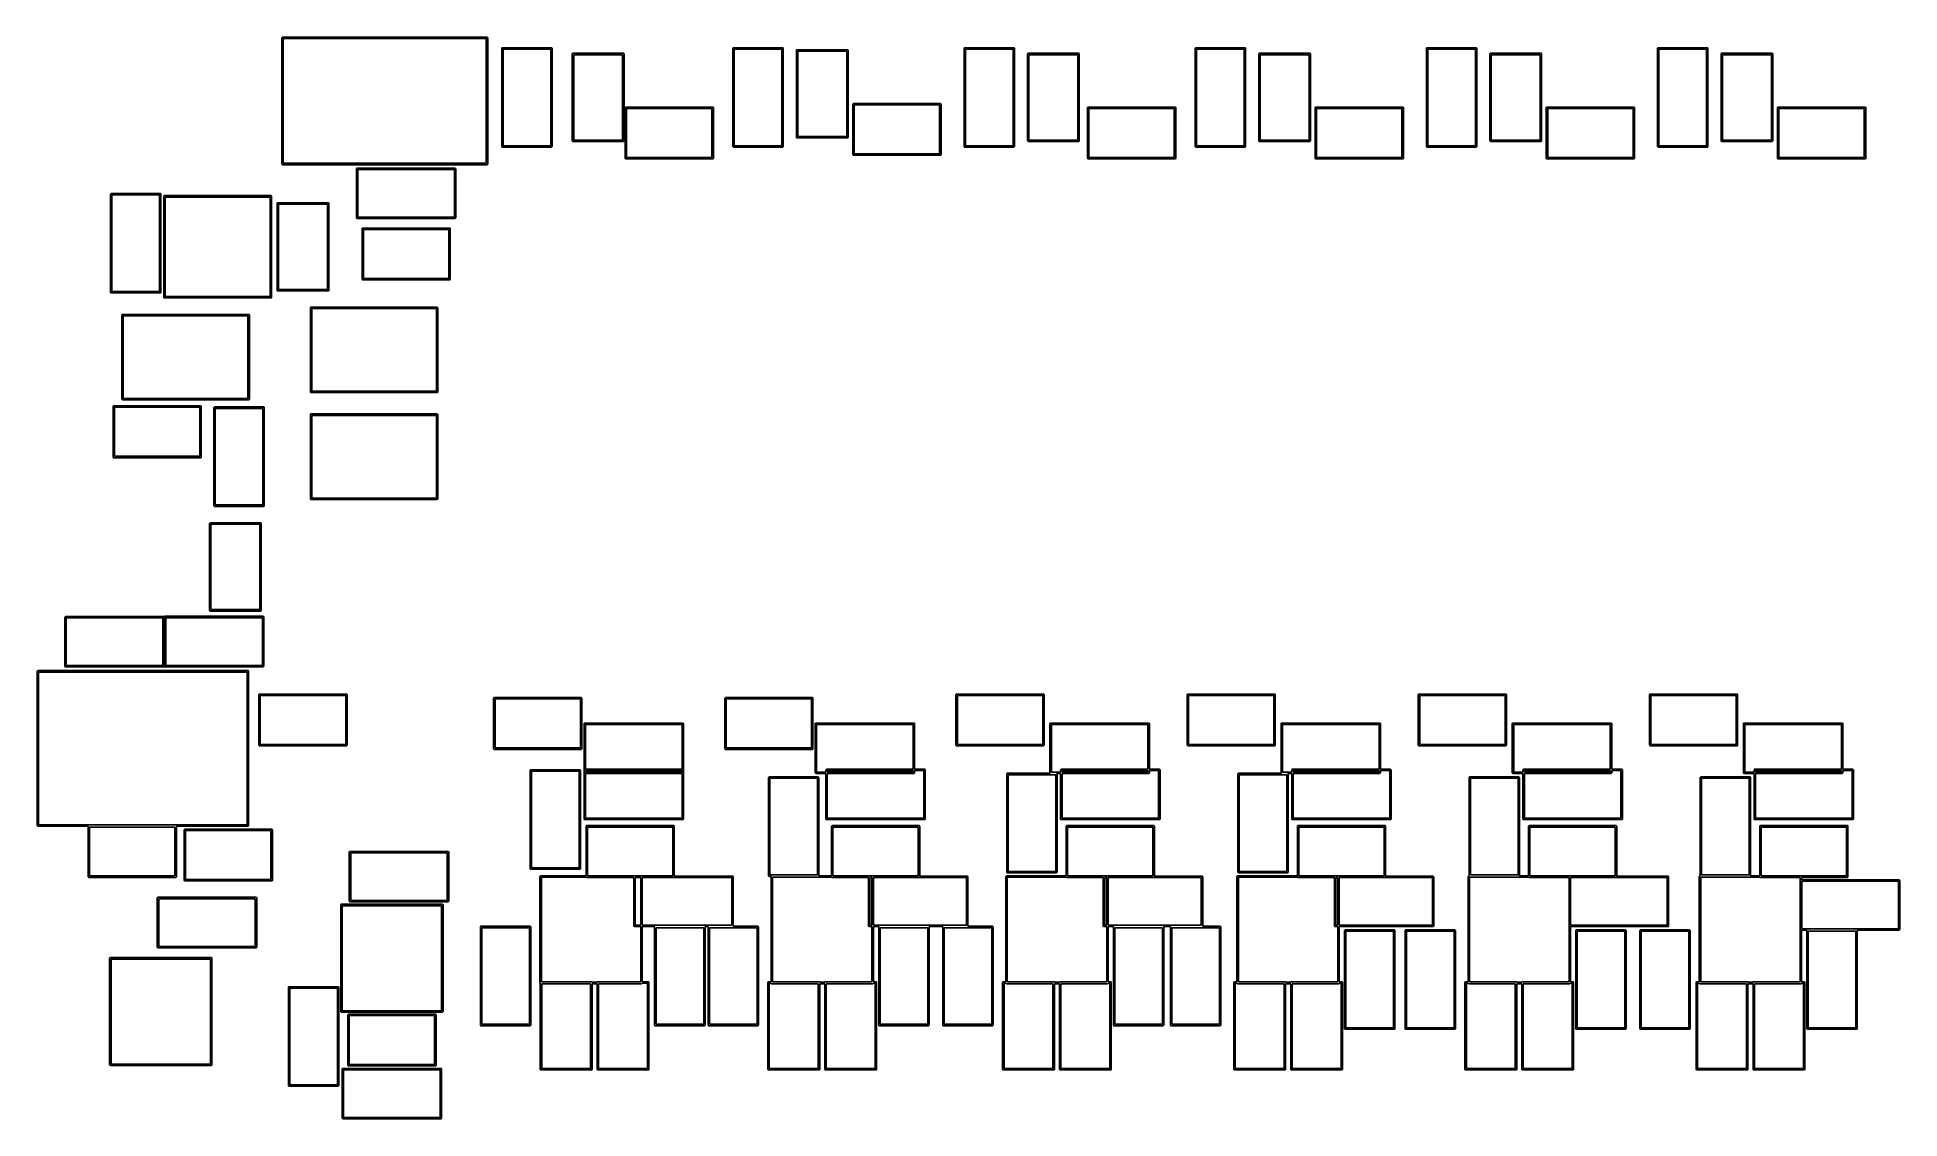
# Model space of a CAD drawing. Extents: x 1.85 to 4.47, y -2.76 to -1.24.
import ezdxf

# ---------------------------------------------------------------- set-up
doc = ezdxf.new("R2010")
doc.units = 0
doc.header["$MEASUREMENT"] = 0
doc.layers.add('BLACK', color=7, linetype='CONTINUOUS')

msp = doc.modelspace()

# ---------------------------------------------------------------- linework, layer by layer
at = {"layer": 'BLACK', "linetype": 'CONTINUOUS'}
for p, q in [((2.1953, -1.2364), (2.1956, -1.2357)), ((2.1953, -1.4136), (2.1953, -1.2364)), ((2.1956, -1.2357), (2.1963, -1.2354)), ((2.1963, -1.2354), (2.4837, -1.2354)), ((2.1973, -1.2374), (2.1973, -1.4126)), ((2.4827, -1.2374), (2.1973, -1.2374)), ((2.4827, -1.4126), (2.4827, -1.2374)), ((2.4837, -1.2354), (2.4844, -1.2357)), ((2.4844, -1.2357), (2.4847, -1.2364)), ((2.4847, -1.2364), (2.4847, -1.4136)), ((2.5044, -1.2511), (2.5047, -1.2504)), ((2.5044, -1.3889), (2.5044, -1.2511)), ((2.5047, -1.2504), (2.5054, -1.2501)), ((2.5054, -1.2501), (2.5743, -1.2501)), ((2.5063, -1.2521), (2.5063, -1.3879)), ((2.5733, -1.2521), (2.5063, -1.2521)), ((2.5733, -1.3879), (2.5733, -1.2521)), ((2.5743, -1.2501), (2.5749, -1.2504)), ((2.5749, -1.2504), (2.5752, -1.2511)), ((2.5752, -1.2511), (2.5752, -1.3889)), ((2.8294, -1.2511), (2.8297, -1.2504)), ((2.8294, -1.3889), (2.8294, -1.2511)), ((2.8297, -1.2504), (2.8304, -1.2501)), ((2.8304, -1.2501), (2.8993, -1.2501)), ((2.8313, -1.2521), (2.8313, -1.3879)), ((2.8983, -1.2521), (2.8313, -1.2521)), ((2.8983, -1.3879), (2.8983, -1.2521)), ((2.8993, -1.2501), (2.8999, -1.2504)), ((2.8999, -1.2504), (2.9002, -1.2511)), ((2.9002, -1.2511), (2.9002, -1.3889)), ((2.9186, -1.254), (2.9189, -1.2533)), ((2.9186, -1.376), (2.9186, -1.254)), ((2.9189, -1.2533), (2.9196, -1.253)), ((2.9196, -1.253), (2.9904, -1.253)), ((2.9206, -1.255), (2.9206, -1.375)), ((2.9894, -1.255), (2.9206, -1.255)), ((2.9894, -1.375), (2.9894, -1.255)), ((2.9904, -1.253), (2.9911, -1.2533)), ((2.9911, -1.2533), (2.9914, -1.254)), ((2.9914, -1.254), (2.9914, -1.376)), ((3.1544, -1.2511), (3.1547, -1.2504)), ((3.1544, -1.3889), (3.1544, -1.2511)), ((3.1547, -1.2504), (3.1554, -1.2501)), ((3.1554, -1.2501), (3.2243, -1.2501)), ((3.1563, -1.2521), (3.1563, -1.3879)), ((3.2233, -1.2521), (3.1563, -1.2521)), ((3.2233, -1.3879), (3.2233, -1.2521)), ((3.2243, -1.2501), (3.2249, -1.2504)), ((3.2249, -1.2504), (3.2252, -1.2511)), ((3.2252, -1.2511), (3.2252, -1.3889)), ((3.4794, -1.2511), (3.4797, -1.2504)), ((3.4794, -1.3889), (3.4794, -1.2511)), ((3.4797, -1.2504), (3.4804, -1.2501)), ((3.4804, -1.2501), (3.5493, -1.2501)), ((3.4813, -1.2521), (3.4813, -1.3879)), ((3.5483, -1.2521), (3.4813, -1.2521)), ((3.5483, -1.3879), (3.5483, -1.2521)), ((3.5493, -1.2501), (3.5499, -1.2504)), ((3.5499, -1.2504), (3.5502, -1.2511)), ((3.5502, -1.2511), (3.5502, -1.3889)), ((3.8044, -1.2511), (3.8047, -1.2504)), ((3.8044, -1.3889), (3.8044, -1.2511)), ((3.8047, -1.2504), (3.8054, -1.2501)), ((3.8054, -1.2501), (3.8743, -1.2501)), ((3.8063, -1.2521), (3.8063, -1.3879)), ((3.8733, -1.2521), (3.8063, -1.2521)), ((3.8733, -1.3879), (3.8733, -1.2521)), ((3.8743, -1.2501), (3.8749, -1.2504)), ((3.8749, -1.2504), (3.8752, -1.2511)), ((3.8752, -1.2511), (3.8752, -1.3889)), ((4.1294, -1.2511), (4.1297, -1.2504)), ((4.1294, -1.3889), (4.1294, -1.2511)), ((4.1297, -1.2504), (4.1304, -1.2501)), ((4.1304, -1.2501), (4.1993, -1.2501)), ((4.1313, -1.2521), (4.1313, -1.3879)), ((4.1983, -1.2521), (4.1313, -1.2521)), ((4.1983, -1.3879), (4.1983, -1.2521)), ((4.1993, -1.2501), (4.1999, -1.2504)), ((4.1999, -1.2504), (4.2002, -1.2511)), ((4.2002, -1.2511), (4.2002, -1.3889)), ((2.6036, -1.259), (2.6039, -1.2583)), ((2.6036, -1.381), (2.6036, -1.259)), ((2.6039, -1.2583), (2.6046, -1.258)), ((2.6046, -1.258), (2.6754, -1.258)), ((2.6056, -1.26), (2.6056, -1.38)), ((2.6744, -1.26), (2.6056, -1.26)), ((2.6744, -1.38), (2.6744, -1.26)), ((2.6754, -1.258), (2.6761, -1.2583)), ((2.6761, -1.2583), (2.6764, -1.259)), ((2.6764, -1.259), (2.6764, -1.381)), ((3.2436, -1.259), (3.2439, -1.2583)), ((3.2436, -1.381), (3.2436, -1.259)), ((3.2439, -1.2583), (3.2446, -1.258)), ((3.2446, -1.258), (3.3154, -1.258)), ((3.2456, -1.26), (3.2456, -1.38)), ((3.3144, -1.26), (3.2456, -1.26)), ((3.3144, -1.38), (3.3144, -1.26)), ((3.3154, -1.258), (3.3161, -1.2583)), ((3.3161, -1.2583), (3.3164, -1.259)), ((3.3164, -1.259), (3.3164, -1.381)), ((3.5686, -1.259), (3.5689, -1.2583)), ((3.5686, -1.381), (3.5686, -1.259)), ((3.5689, -1.2583), (3.5696, -1.258)), ((3.5696, -1.258), (3.6404, -1.258)), ((3.5706, -1.26), (3.5706, -1.38)), ((3.6394, -1.26), (3.5706, -1.26)), ((3.6394, -1.38), (3.6394, -1.26)), ((3.6404, -1.258), (3.6411, -1.2583)), ((3.6411, -1.2583), (3.6414, -1.259)), ((3.6414, -1.259), (3.6414, -1.381)), ((3.8936, -1.259), (3.8939, -1.2583)), ((3.8936, -1.381), (3.8936, -1.259)), ((3.8939, -1.2583), (3.8946, -1.258)), ((3.8946, -1.258), (3.9654, -1.258)), ((3.8956, -1.26), (3.8956, -1.38)), ((3.9644, -1.26), (3.8956, -1.26)), ((3.9644, -1.38), (3.9644, -1.26)), ((3.9654, -1.258), (3.9661, -1.2583)), ((3.9661, -1.2583), (3.9664, -1.259)), ((3.9664, -1.259), (3.9664, -1.381)), ((4.2186, -1.259), (4.2189, -1.2583)), ((4.2186, -1.381), (4.2186, -1.259)), ((4.2189, -1.2583), (4.2196, -1.258)), ((4.2196, -1.258), (4.2904, -1.258)), ((4.2206, -1.26), (4.2206, -1.38)), ((4.2894, -1.26), (4.2206, -1.26)), ((4.2894, -1.38), (4.2894, -1.26)), ((4.2904, -1.258), (4.2911, -1.2583)), ((4.2911, -1.2583), (4.2914, -1.259)), ((4.2914, -1.259), (4.2914, -1.381)), ((2.678, -1.3346), (2.6783, -1.3339)), ((2.678, -1.4054), (2.678, -1.3346)), ((2.6783, -1.3339), (2.679, -1.3336)), ((2.679, -1.3336), (2.801, -1.3336)), ((2.801, -1.3336), (2.8017, -1.3339)), ((2.8017, -1.3339), (2.802, -1.3346)), ((2.802, -1.3346), (2.802, -1.4054)), ((2.998, -1.3296), (2.9983, -1.3289)), ((2.998, -1.4004), (2.998, -1.3296)), ((2.9983, -1.3289), (2.999, -1.3286)), ((2.999, -1.3286), (3.121, -1.3286)), ((3, -1.3306), (3, -1.3994)), ((3.12, -1.3306), (3, -1.3306)), ((3.12, -1.3994), (3.12, -1.3306)), ((3.121, -1.3286), (3.1217, -1.3289)), ((3.1217, -1.3289), (3.122, -1.3296)), ((3.122, -1.3296), (3.122, -1.4004)), ((3.328, -1.3346), (3.3283, -1.3339)), ((3.328, -1.4054), (3.328, -1.3346)), ((3.3283, -1.3339), (3.329, -1.3336)), ((3.329, -1.3336), (3.451, -1.3336)), ((3.451, -1.3336), (3.4517, -1.3339)), ((3.4517, -1.3339), (3.452, -1.3346)), ((3.452, -1.3346), (3.452, -1.4054)), ((3.648, -1.3346), (3.6483, -1.3339)), ((3.648, -1.4054), (3.648, -1.3346)), ((3.6483, -1.3339), (3.649, -1.3336)), ((3.649, -1.3336), (3.771, -1.3336)), ((3.771, -1.3336), (3.7717, -1.3339)), ((3.7717, -1.3339), (3.772, -1.3346)), ((3.772, -1.3346), (3.772, -1.4054)), ((3.973, -1.3346), (3.9733, -1.3339)), ((3.973, -1.4054), (3.973, -1.3346)), ((3.9733, -1.3339), (3.974, -1.3336)), ((3.974, -1.3336), (4.096, -1.3336)), ((4.096, -1.3336), (4.0967, -1.3339)), ((4.0967, -1.3339), (4.097, -1.3346)), ((4.097, -1.3346), (4.097, -1.4054)), ((4.298, -1.3346), (4.2983, -1.3339)), ((4.298, -1.4054), (4.298, -1.3346)), ((4.2983, -1.3339), (4.299, -1.3336)), ((4.299, -1.3336), (4.421, -1.3336)), ((4.421, -1.3336), (4.4217, -1.3339)), ((4.4217, -1.3339), (4.422, -1.3346)), ((4.422, -1.3346), (4.422, -1.4054)), ((2.68, -1.3356), (2.68, -1.4044)), ((2.8, -1.3356), (2.68, -1.3356)), ((2.8, -1.4044), (2.8, -1.3356)), ((3.33, -1.3356), (3.33, -1.4044)), ((3.45, -1.3356), (3.33, -1.3356)), ((3.45, -1.4044), (3.45, -1.3356)), ((3.65, -1.3356), (3.65, -1.4044)), ((3.77, -1.3356), (3.65, -1.3356)), ((3.77, -1.4044), (3.77, -1.3356)), ((3.975, -1.3356), (3.975, -1.4044)), ((4.095, -1.3356), (3.975, -1.3356)), ((4.095, -1.4044), (4.095, -1.3356)), ((4.3, -1.3356), (4.3, -1.4044)), ((4.42, -1.3356), (4.3, -1.3356)), ((4.42, -1.4044), (4.42, -1.3356)), ((2.6039, -1.3817), (2.6036, -1.381)), ((2.6046, -1.382), (2.6039, -1.3817)), ((2.6754, -1.382), (2.6046, -1.382)), ((2.6056, -1.38), (2.6744, -1.38)), ((2.6761, -1.3817), (2.6754, -1.382)), ((2.6764, -1.381), (2.6761, -1.3817)), ((2.9189, -1.3767), (2.9186, -1.376)), ((2.9196, -1.377), (2.9189, -1.3767)), ((2.9904, -1.377), (2.9196, -1.377)), ((2.9206, -1.375), (2.9894, -1.375)), ((2.9911, -1.3767), (2.9904, -1.377)), ((2.9914, -1.376), (2.9911, -1.3767)), ((3.2439, -1.3817), (3.2436, -1.381)), ((3.2446, -1.382), (3.2439, -1.3817)), ((3.3154, -1.382), (3.2446, -1.382)), ((3.2456, -1.38), (3.3144, -1.38)), ((3.3161, -1.3817), (3.3154, -1.382)), ((3.3164, -1.381), (3.3161, -1.3817)), ((3.5689, -1.3817), (3.5686, -1.381)), ((3.5696, -1.382), (3.5689, -1.3817)), ((3.6404, -1.382), (3.5696, -1.382)), ((3.5706, -1.38), (3.6394, -1.38)), ((3.6411, -1.3817), (3.6404, -1.382)), ((3.6414, -1.381), (3.6411, -1.3817)), ((3.8939, -1.3817), (3.8936, -1.381)), ((3.8946, -1.382), (3.8939, -1.3817)), ((3.9654, -1.382), (3.8946, -1.382)), ((3.8956, -1.38), (3.9644, -1.38)), ((3.9661, -1.3817), (3.9654, -1.382)), ((3.9664, -1.381), (3.9661, -1.3817)), ((4.2189, -1.3817), (4.2186, -1.381)), ((4.2196, -1.382), (4.2189, -1.3817)), ((4.2904, -1.382), (4.2196, -1.382)), ((4.2206, -1.38), (4.2894, -1.38)), ((4.2911, -1.3817), (4.2904, -1.382)), ((4.2914, -1.381), (4.2911, -1.3817)), ((2.1956, -1.4143), (2.1953, -1.4136)), ((2.1973, -1.4126), (2.4827, -1.4126)), ((2.4847, -1.4136), (2.4844, -1.4143)), ((2.5047, -1.3896), (2.5044, -1.3889)), ((2.5054, -1.3899), (2.5047, -1.3896)), ((2.5743, -1.3899), (2.5054, -1.3899)), ((2.5063, -1.3879), (2.5733, -1.3879)), ((2.5749, -1.3896), (2.5743, -1.3899)), ((2.5752, -1.3889), (2.5749, -1.3896)), ((2.6783, -1.4061), (2.678, -1.4054)), ((2.679, -1.4064), (2.6783, -1.4061)), ((2.801, -1.4064), (2.679, -1.4064)), ((2.68, -1.4044), (2.8, -1.4044)), ((2.8017, -1.4061), (2.801, -1.4064)), ((2.802, -1.4054), (2.8017, -1.4061)), ((2.8297, -1.3896), (2.8294, -1.3889)), ((2.8304, -1.3899), (2.8297, -1.3896)), ((2.8993, -1.3899), (2.8304, -1.3899)), ((2.8313, -1.3879), (2.8983, -1.3879)), ((2.8999, -1.3896), (2.8993, -1.3899)), ((2.9002, -1.3889), (2.8999, -1.3896)), ((2.9983, -1.4011), (2.998, -1.4004)), ((2.999, -1.4014), (2.9983, -1.4011)), ((3.121, -1.4014), (2.999, -1.4014)), ((3, -1.3994), (3.12, -1.3994)), ((3.1217, -1.4011), (3.121, -1.4014)), ((3.122, -1.4004), (3.1217, -1.4011)), ((3.1547, -1.3896), (3.1544, -1.3889)), ((3.1554, -1.3899), (3.1547, -1.3896)), ((3.2243, -1.3899), (3.1554, -1.3899)), ((3.1563, -1.3879), (3.2233, -1.3879)), ((3.2249, -1.3896), (3.2243, -1.3899)), ((3.2252, -1.3889), (3.2249, -1.3896)), ((3.3283, -1.4061), (3.328, -1.4054)), ((3.329, -1.4064), (3.3283, -1.4061)), ((3.451, -1.4064), (3.329, -1.4064)), ((3.33, -1.4044), (3.45, -1.4044)), ((3.4517, -1.4061), (3.451, -1.4064)), ((3.452, -1.4054), (3.4517, -1.4061)), ((3.4797, -1.3896), (3.4794, -1.3889)), ((3.4804, -1.3899), (3.4797, -1.3896)), ((3.5493, -1.3899), (3.4804, -1.3899)), ((3.4813, -1.3879), (3.5483, -1.3879)), ((3.5499, -1.3896), (3.5493, -1.3899)), ((3.5502, -1.3889), (3.5499, -1.3896)), ((3.6483, -1.4061), (3.648, -1.4054)), ((3.649, -1.4064), (3.6483, -1.4061)), ((3.771, -1.4064), (3.649, -1.4064)), ((3.65, -1.4044), (3.77, -1.4044)), ((3.7717, -1.4061), (3.771, -1.4064)), ((3.772, -1.4054), (3.7717, -1.4061)), ((3.8047, -1.3896), (3.8044, -1.3889)), ((3.8054, -1.3899), (3.8047, -1.3896)), ((3.8743, -1.3899), (3.8054, -1.3899)), ((3.8063, -1.3879), (3.8733, -1.3879)), ((3.8749, -1.3896), (3.8743, -1.3899)), ((3.8752, -1.3889), (3.8749, -1.3896)), ((3.9733, -1.4061), (3.973, -1.4054)), ((3.974, -1.4064), (3.9733, -1.4061)), ((4.096, -1.4064), (3.974, -1.4064)), ((3.975, -1.4044), (4.095, -1.4044)), ((4.0967, -1.4061), (4.096, -1.4064)), ((4.097, -1.4054), (4.0967, -1.4061)), ((4.1297, -1.3896), (4.1294, -1.3889)), ((4.1304, -1.3899), (4.1297, -1.3896)), ((4.1993, -1.3899), (4.1304, -1.3899)), ((4.1313, -1.3879), (4.1983, -1.3879)), ((4.1999, -1.3896), (4.1993, -1.3899)), ((4.2002, -1.3889), (4.1999, -1.3896)), ((4.2983, -1.4061), (4.298, -1.4054)), ((4.299, -1.4064), (4.2983, -1.4061)), ((4.421, -1.4064), (4.299, -1.4064)), ((4.3, -1.4044), (4.42, -1.4044)), ((4.4217, -1.4061), (4.421, -1.4064)), ((4.422, -1.4054), (4.4217, -1.4061)), ((2.1963, -1.4146), (2.1956, -1.4143)), ((2.4837, -1.4146), (2.1963, -1.4146)), ((2.3001, -1.4204), (2.3004, -1.4197)), ((2.3001, -1.4893), (2.3001, -1.4204)), ((2.3004, -1.4197), (2.3011, -1.4194)), ((2.3011, -1.4194), (2.4389, -1.4194)), ((2.3021, -1.4213), (2.3021, -1.4883)), ((2.4379, -1.4213), (2.3021, -1.4213)), ((2.4379, -1.4883), (2.4379, -1.4213)), ((2.4389, -1.4194), (2.4396, -1.4197)), ((2.4396, -1.4197), (2.4399, -1.4204)), ((2.4399, -1.4204), (2.4399, -1.4893)), ((2.4844, -1.4143), (2.4837, -1.4146)), ((1.9544, -1.4561), (1.9547, -1.4554)), ((1.9544, -1.5939), (1.9544, -1.4561)), ((1.9547, -1.4554), (1.9554, -1.4551)), ((1.9554, -1.4551), (2.0243, -1.4551)), ((1.9563, -1.4571), (1.9563, -1.5929)), ((2.0233, -1.4571), (1.9563, -1.4571)), ((2.0233, -1.5929), (2.0233, -1.4571)), ((2.0243, -1.4551), (2.0249, -1.4554)), ((2.0249, -1.4554), (2.0252, -1.4561)), ((2.0252, -1.4561), (2.0252, -1.5939)), ((2.0292, -1.4591), (2.0295, -1.4584)), ((2.0292, -1.6009), (2.0292, -1.4591)), ((2.0295, -1.4584), (2.0302, -1.4581)), ((2.0302, -1.4581), (2.1798, -1.4581)), ((2.0312, -1.4601), (2.0312, -1.5999)), ((2.1788, -1.4601), (2.0312, -1.4601)), ((2.1788, -1.5999), (2.1788, -1.4601)), ((2.1798, -1.4581), (2.1805, -1.4584)), ((2.1805, -1.4584), (2.1808, -1.4591)), ((2.1808, -1.4591), (2.1808, -1.6009)), ((2.1886, -1.469), (2.1889, -1.4683)), ((2.1886, -1.591), (2.1886, -1.469)), ((2.1889, -1.4683), (2.1896, -1.468)), ((2.1896, -1.468), (2.2604, -1.468)), ((2.1906, -1.47), (2.1906, -1.59)), ((2.2594, -1.47), (2.1906, -1.47)), ((2.2594, -1.59), (2.2594, -1.47)), ((2.2604, -1.468), (2.2611, -1.4683)), ((2.2611, -1.4683), (2.2614, -1.469)), ((2.2614, -1.469), (2.2614, -1.591)), ((2.3004, -1.4899), (2.3001, -1.4893)), ((2.3011, -1.4902), (2.3004, -1.4899)), ((2.4389, -1.4902), (2.3011, -1.4902)), ((2.3021, -1.4883), (2.4379, -1.4883)), ((2.4396, -1.4899), (2.4389, -1.4902)), ((2.4399, -1.4893), (2.4396, -1.4899)), ((2.308, -1.5046), (2.3083, -1.5039)), ((2.308, -1.5754), (2.308, -1.5046)), ((2.3083, -1.5039), (2.309, -1.5036)), ((2.309, -1.5036), (2.431, -1.5036)), ((2.31, -1.5056), (2.31, -1.5744)), ((2.43, -1.5056), (2.31, -1.5056)), ((2.43, -1.5744), (2.43, -1.5056)), ((2.431, -1.5036), (2.4317, -1.5039)), ((2.4317, -1.5039), (2.432, -1.5046)), ((2.432, -1.5046), (2.432, -1.5754)), ((1.9547, -1.5946), (1.9544, -1.5939)), ((1.9554, -1.5949), (1.9547, -1.5946)), ((2.0243, -1.5949), (1.9554, -1.5949)), ((1.9563, -1.5929), (2.0233, -1.5929)), ((2.0249, -1.5946), (2.0243, -1.5949)), ((2.0252, -1.5939), (2.0249, -1.5946)), ((2.1889, -1.5917), (2.1886, -1.591)), ((2.1896, -1.592), (2.1889, -1.5917)), ((2.2604, -1.592), (2.1896, -1.592)), ((2.1906, -1.59), (2.2594, -1.59)), ((2.2611, -1.5917), (2.2604, -1.592)), ((2.2614, -1.591), (2.2611, -1.5917)), ((2.3083, -1.5761), (2.308, -1.5754)), ((2.309, -1.5764), (2.3083, -1.5761)), ((2.431, -1.5764), (2.309, -1.5764)), ((2.31, -1.5744), (2.43, -1.5744)), ((2.4317, -1.5761), (2.431, -1.5764)), ((2.432, -1.5754), (2.4317, -1.5761)), ((2.0295, -1.6016), (2.0292, -1.6009)), ((2.0302, -1.6019), (2.0295, -1.6016)), ((2.1798, -1.6019), (2.0302, -1.6019)), ((2.0312, -1.5999), (2.1788, -1.5999)), ((2.1805, -1.6016), (2.1798, -1.6019)), ((2.1808, -1.6009), (2.1805, -1.6016)), ((2.2354, -1.6159), (2.2357, -1.6152)), ((2.2354, -1.7341), (2.2354, -1.6159)), ((2.2357, -1.6152), (2.2364, -1.615)), ((2.2364, -1.615), (2.4136, -1.615)), ((2.2374, -1.6169), (2.2374, -1.7331)), ((2.4126, -1.6169), (2.2374, -1.6169)), ((2.4126, -1.7331), (2.4126, -1.6169)), ((2.4136, -1.615), (2.4143, -1.6152)), ((2.4143, -1.6152), (2.4146, -1.6159)), ((2.4146, -1.6159), (2.4146, -1.7341)), ((1.9704, -1.6259), (1.9707, -1.6252)), ((1.9704, -1.7441), (1.9704, -1.6259)), ((1.9707, -1.6252), (1.9714, -1.625)), ((1.9714, -1.625), (2.1486, -1.625)), ((1.9724, -1.6269), (1.9724, -1.7431)), ((2.1476, -1.6269), (1.9724, -1.6269)), ((2.1476, -1.7431), (2.1476, -1.6269)), ((2.1486, -1.625), (2.1493, -1.6252)), ((2.1493, -1.6252), (2.1496, -1.6259)), ((2.1496, -1.6259), (2.1496, -1.7441)), ((1.958, -1.7546), (1.9583, -1.7539)), ((1.9583, -1.7539), (1.959, -1.7536)), ((1.959, -1.7536), (2.081, -1.7536)), ((1.9707, -1.7448), (1.9704, -1.7441)), ((1.9714, -1.745), (1.9707, -1.7448)), ((2.1486, -1.745), (1.9714, -1.745)), ((1.9724, -1.7431), (2.1476, -1.7431)), ((2.081, -1.7536), (2.0817, -1.7539)), ((2.0817, -1.7539), (2.082, -1.7546)), ((2.1493, -1.7448), (2.1486, -1.745)), ((2.1496, -1.7441), (2.1493, -1.7448)), ((2.2357, -1.7348), (2.2354, -1.7341)), ((2.2364, -1.735), (2.2357, -1.7348)), ((2.4136, -1.735), (2.2364, -1.735)), ((2.2374, -1.7331), (2.4126, -1.7331)), ((2.4143, -1.7348), (2.4136, -1.735)), ((2.4146, -1.7341), (2.4143, -1.7348)), ((1.958, -1.8254), (1.958, -1.7546)), ((1.96, -1.7556), (1.96, -1.8244)), ((2.08, -1.7556), (1.96, -1.7556)), ((2.08, -1.8244), (2.08, -1.7556)), ((2.082, -1.7546), (2.082, -1.8254)), ((2.0998, -1.7561), (2.1001, -1.7554)), ((2.0998, -1.8939), (2.0998, -1.7561)), ((2.1001, -1.7554), (2.1007, -1.7551)), ((2.1007, -1.7551), (2.1696, -1.7551)), ((2.1017, -1.7571), (2.1017, -1.8929)), ((2.1687, -1.7571), (2.1017, -1.7571)), ((2.1687, -1.8929), (2.1687, -1.7571)), ((2.1696, -1.7551), (2.1703, -1.7554)), ((2.1703, -1.7554), (2.1706, -1.7561)), ((2.1706, -1.7561), (2.1706, -1.8939)), ((2.2354, -1.7659), (2.2357, -1.7652)), ((2.2354, -1.8841), (2.2354, -1.7659)), ((2.2357, -1.7652), (2.2364, -1.765)), ((2.2364, -1.765), (2.4136, -1.765)), ((2.2374, -1.7669), (2.2374, -1.8831)), ((2.4126, -1.7669), (2.2374, -1.7669)), ((2.4126, -1.8831), (2.4126, -1.7669)), ((2.4136, -1.765), (2.4143, -1.7652)), ((2.4143, -1.7652), (2.4146, -1.7659)), ((2.4146, -1.7659), (2.4146, -1.8841)), ((1.9583, -1.8261), (1.958, -1.8254)), ((1.959, -1.8264), (1.9583, -1.8261)), ((2.081, -1.8264), (1.959, -1.8264)), ((1.96, -1.8244), (2.08, -1.8244)), ((2.0817, -1.8261), (2.081, -1.8264)), ((2.082, -1.8254), (2.0817, -1.8261)), ((2.2357, -1.8848), (2.2354, -1.8841)), ((2.2364, -1.885), (2.2357, -1.8848)), ((2.4136, -1.885), (2.2364, -1.885)), ((2.2374, -1.8831), (2.4126, -1.8831)), ((2.4143, -1.8848), (2.4136, -1.885)), ((2.4146, -1.8841), (2.4143, -1.8848)), ((2.1001, -1.8946), (2.0998, -1.8939)), ((2.1007, -1.8949), (2.1001, -1.8946)), ((2.1696, -1.8949), (2.1007, -1.8949)), ((2.1017, -1.8929), (2.1687, -1.8929)), ((2.1703, -1.8946), (2.1696, -1.8949)), ((2.1706, -1.8939), (2.1703, -1.8946)), ((2.0936, -1.919), (2.0939, -1.9183)), ((2.0936, -2.041), (2.0936, -1.919)), ((2.0939, -1.9183), (2.0946, -1.918)), ((2.0946, -1.918), (2.1654, -1.918)), ((2.0956, -1.92), (2.0956, -2.04)), ((2.1644, -1.92), (2.0956, -1.92)), ((2.1644, -2.04), (2.1644, -1.92)), ((2.1654, -1.918), (2.1661, -1.9183)), ((2.1661, -1.9183), (2.1664, -1.919)), ((2.1664, -1.919), (2.1664, -2.041)), ((2.0939, -2.0417), (2.0936, -2.041)), ((2.0946, -2.042), (2.0939, -2.0417)), ((2.1654, -2.042), (2.0946, -2.042)), ((2.0956, -2.04), (2.1644, -2.04)), ((2.1661, -2.0417), (2.1654, -2.042)), ((2.1664, -2.041), (2.1661, -2.0417)), ((1.8901, -2.0507), (1.8904, -2.0501)), ((1.8901, -2.1196), (1.8901, -2.0507)), ((1.8904, -2.0501), (1.8911, -2.0498)), ((1.8911, -2.0498), (2.0289, -2.0498)), ((1.8921, -2.0517), (1.8921, -2.1187)), ((2.0279, -2.0517), (1.8921, -2.0517)), ((2.0279, -2.1187), (2.0279, -2.0517)), ((2.0289, -2.0498), (2.0296, -2.0501)), ((2.0296, -2.0501), (2.0299, -2.0507)), ((2.0299, -2.0507), (2.0299, -2.1196)), ((2.0301, -2.0504), (2.0304, -2.0497)), ((2.0301, -2.1193), (2.0301, -2.0504)), ((2.0304, -2.0497), (2.0311, -2.0494)), ((2.0311, -2.0494), (2.1689, -2.0494)), ((2.0321, -2.0513), (2.0321, -2.1183)), ((2.1679, -2.0513), (2.0321, -2.0513)), ((2.1679, -2.1183), (2.1679, -2.0513)), ((2.1689, -2.0494), (2.1696, -2.0497)), ((2.1696, -2.0497), (2.1699, -2.0504)), ((2.1699, -2.0504), (2.1699, -2.1193)), ((1.8904, -2.1203), (1.8901, -2.1196)), ((1.8911, -2.1206), (1.8904, -2.1203)), ((2.0289, -2.1206), (1.8911, -2.1206)), ((1.8921, -2.1187), (2.0279, -2.1187)), ((2.0296, -2.1203), (2.0289, -2.1206)), ((2.0299, -2.1196), (2.0296, -2.1203)), ((2.0304, -2.1199), (2.0301, -2.1193)), ((2.0311, -2.1202), (2.0304, -2.1199)), ((2.1689, -2.1202), (2.0311, -2.1202)), ((2.0321, -2.1183), (2.1679, -2.1183)), ((2.1696, -2.1199), (2.1689, -2.1202)), ((2.1699, -2.1193), (2.1696, -2.1199)), ((1.8514, -2.1267), (1.8517, -2.126)), ((1.8514, -2.3433), (1.8514, -2.1267)), ((1.8517, -2.126), (1.8524, -2.1257)), ((1.8524, -2.1257), (2.1476, -2.1257)), ((1.8533, -2.1277), (1.8533, -2.3423)), ((2.1467, -2.1277), (1.8533, -2.1277)), ((2.1467, -2.3423), (2.1467, -2.1277)), ((2.1476, -2.1257), (2.1483, -2.126)), ((2.1483, -2.126), (2.1486, -2.1267)), ((2.1486, -2.1267), (2.1486, -2.3433)), ((2.163, -2.1596), (2.1633, -2.1589)), ((2.163, -2.2304), (2.163, -2.1596)), ((2.1633, -2.1589), (2.164, -2.1586)), ((2.164, -2.1586), (2.286, -2.1586)), ((2.165, -2.1606), (2.165, -2.2294)), ((2.285, -2.1606), (2.165, -2.1606)), ((2.285, -2.2294), (2.285, -2.1606)), ((2.286, -2.1586), (2.2867, -2.1589)), ((2.2867, -2.1589), (2.287, -2.1596)), ((2.287, -2.1596), (2.287, -2.2304)), ((2.493, -2.1646), (2.4933, -2.1639)), ((2.493, -2.2354), (2.493, -2.1646)), ((2.4933, -2.1639), (2.494, -2.1636)), ((2.494, -2.1636), (2.616, -2.1636)), ((2.495, -2.1656), (2.495, -2.2344)), ((2.615, -2.1656), (2.495, -2.1656)), ((2.615, -2.2344), (2.615, -2.1656)), ((2.616, -2.1636), (2.6167, -2.1639)), ((2.6167, -2.1639), (2.617, -2.1646)), ((2.617, -2.1646), (2.617, -2.2354)), ((2.818, -2.1646), (2.8183, -2.1639)), ((2.818, -2.2354), (2.818, -2.1646)), ((2.8183, -2.1639), (2.819, -2.1636)), ((2.819, -2.1636), (2.941, -2.1636)), ((2.82, -2.1656), (2.82, -2.2344)), ((2.94, -2.1656), (2.82, -2.1656)), ((2.94, -2.2344), (2.94, -2.1656)), ((2.941, -2.1636), (2.9417, -2.1639)), ((2.9417, -2.1639), (2.942, -2.1646)), ((2.942, -2.1646), (2.942, -2.2354)), ((3.143, -2.1596), (3.1433, -2.1589)), ((3.143, -2.2304), (3.143, -2.1596)), ((3.1433, -2.1589), (3.144, -2.1586)), ((3.144, -2.1586), (3.266, -2.1586)), ((3.145, -2.1606), (3.145, -2.2294)), ((3.265, -2.1606), (3.145, -2.1606)), ((3.265, -2.2294), (3.265, -2.1606)), ((3.266, -2.1586), (3.2667, -2.1589)), ((3.2667, -2.1589), (3.267, -2.1596)), ((3.267, -2.1596), (3.267, -2.2304)), ((3.468, -2.1596), (3.4683, -2.1589)), ((3.468, -2.2304), (3.468, -2.1596)), ((3.4683, -2.1589), (3.469, -2.1586)), ((3.469, -2.1586), (3.591, -2.1586)), ((3.47, -2.1606), (3.47, -2.2294)), ((3.59, -2.1606), (3.47, -2.1606)), ((3.59, -2.2294), (3.59, -2.1606)), ((3.591, -2.1586), (3.5917, -2.1589)), ((3.5917, -2.1589), (3.592, -2.1596)), ((3.592, -2.1596), (3.592, -2.2304)), ((3.793, -2.1596), (3.7933, -2.1589)), ((3.793, -2.2304), (3.793, -2.1596)), ((3.7933, -2.1589), (3.794, -2.1586)), ((3.794, -2.1586), (3.916, -2.1586)), ((3.795, -2.1606), (3.795, -2.2294)), ((3.915, -2.1606), (3.795, -2.1606)), ((3.915, -2.2294), (3.915, -2.1606)), ((3.916, -2.1586), (3.9167, -2.1589)), ((3.9167, -2.1589), (3.917, -2.1596)), ((3.917, -2.1596), (3.917, -2.2304)), ((4.118, -2.1596), (4.1183, -2.1589)), ((4.118, -2.2304), (4.118, -2.1596)), ((4.1183, -2.1589), (4.119, -2.1586)), ((4.119, -2.1586), (4.241, -2.1586)), ((4.12, -2.1606), (4.12, -2.2294)), ((4.24, -2.1606), (4.12, -2.1606)), ((4.24, -2.2294), (4.24, -2.1606)), ((4.241, -2.1586), (4.2417, -2.1589)), ((4.2417, -2.1589), (4.242, -2.1596)), ((4.242, -2.1596), (4.242, -2.2304)), ((2.6204, -2.1997), (2.6211, -2.1994)), ((2.6211, -2.1994), (2.7589, -2.1994)), ((2.7589, -2.1994), (2.7596, -2.1997)), ((2.9454, -2.1997), (2.9461, -2.1994)), ((2.9461, -2.1994), (3.0839, -2.1994)), ((3.0839, -2.1994), (3.0846, -2.1997)), ((3.2754, -2.1997), (3.2761, -2.1994)), ((3.2761, -2.1994), (3.4139, -2.1994)), ((3.4139, -2.1994), (3.4146, -2.1997)), ((3.6004, -2.1997), (3.6011, -2.1994)), ((3.6011, -2.1994), (3.7389, -2.1994)), ((3.7389, -2.1994), (3.7396, -2.1997)), ((3.9254, -2.1997), (3.9261, -2.1994)), ((3.9261, -2.1994), (4.0639, -2.1994)), ((4.0639, -2.1994), (4.0646, -2.1997)), ((4.2504, -2.1997), (4.2511, -2.1994)), ((4.2511, -2.1994), (4.3889, -2.1994)), ((4.3889, -2.1994), (4.3896, -2.1997)), ((2.6201, -2.2004), (2.6204, -2.1997)), ((2.6201, -2.2654), (2.6201, -2.2004)), ((2.6221, -2.2013), (2.6221, -2.2644)), ((2.7579, -2.2013), (2.6221, -2.2013)), ((2.7579, -2.2644), (2.7579, -2.2013)), ((2.7596, -2.1997), (2.7599, -2.2004)), ((2.7599, -2.2004), (2.7599, -2.2654)), ((2.9451, -2.2004), (2.9454, -2.1997)), ((2.9451, -2.2693), (2.9451, -2.2004)), ((2.9471, -2.2013), (2.9471, -2.2683)), ((3.0829, -2.2013), (2.9471, -2.2013)), ((3.0829, -2.2644), (3.0829, -2.2013)), ((3.0846, -2.1997), (3.0849, -2.2004)), ((3.0849, -2.2004), (3.0849, -2.2644)), ((3.2751, -2.2004), (3.2754, -2.1997)), ((3.2751, -2.2693), (3.2751, -2.2004)), ((3.2771, -2.2013), (3.2771, -2.2683)), ((3.4129, -2.2013), (3.2771, -2.2013)), ((3.4129, -2.2644), (3.4129, -2.2013)), ((3.4146, -2.1997), (3.4149, -2.2004)), ((3.4149, -2.2004), (3.4149, -2.2644)), ((3.6001, -2.2004), (3.6004, -2.1997)), ((3.6001, -2.2693), (3.6001, -2.2004)), ((3.6021, -2.2013), (3.6021, -2.2683)), ((3.7379, -2.2013), (3.6021, -2.2013)), ((3.7379, -2.2644), (3.7379, -2.2013)), ((3.7396, -2.1997), (3.7399, -2.2004)), ((3.7399, -2.2004), (3.7399, -2.2644)), ((3.9251, -2.2004), (3.9254, -2.1997)), ((3.9251, -2.2693), (3.9251, -2.2004)), ((3.9271, -2.2013), (3.9271, -2.2683)), ((4.0629, -2.2013), (3.9271, -2.2013)), ((4.0629, -2.2644), (4.0629, -2.2013)), ((4.0646, -2.1997), (4.0649, -2.2004)), ((4.0649, -2.2004), (4.0649, -2.2644)), ((4.2501, -2.2004), (4.2504, -2.1997)), ((4.2501, -2.2693), (4.2501, -2.2004)), ((4.2521, -2.2013), (4.2521, -2.2683)), ((4.3879, -2.2013), (4.2521, -2.2013)), ((4.3879, -2.2644), (4.3879, -2.2013)), ((4.3896, -2.1997), (4.3899, -2.2004)), ((4.3899, -2.2004), (4.3899, -2.2644)), ((2.1633, -2.2311), (2.163, -2.2304)), ((2.164, -2.2314), (2.1633, -2.2311)), ((2.286, -2.2314), (2.164, -2.2314)), ((2.165, -2.2294), (2.285, -2.2294)), ((2.2867, -2.2311), (2.286, -2.2314)), ((2.287, -2.2304), (2.2867, -2.2311)), ((2.4933, -2.2361), (2.493, -2.2354)), ((2.494, -2.2364), (2.4933, -2.2361)), ((2.616, -2.2364), (2.494, -2.2364)), ((2.495, -2.2344), (2.615, -2.2344)), ((2.6167, -2.2361), (2.616, -2.2364)), ((2.617, -2.2354), (2.6167, -2.2361)), ((2.8183, -2.2361), (2.818, -2.2354)), ((2.819, -2.2364), (2.8183, -2.2361)), ((2.941, -2.2364), (2.819, -2.2364)), ((2.82, -2.2344), (2.94, -2.2344)), ((2.9417, -2.2361), (2.941, -2.2364)), ((2.942, -2.2354), (2.9417, -2.2361)), ((3.1433, -2.2311), (3.143, -2.2304)), ((3.144, -2.2314), (3.1433, -2.2311)), ((3.266, -2.2314), (3.144, -2.2314)), ((3.145, -2.2294), (3.265, -2.2294)), ((3.2667, -2.2311), (3.266, -2.2314)), ((3.267, -2.2304), (3.2667, -2.2311)), ((3.4683, -2.2311), (3.468, -2.2304)), ((3.469, -2.2314), (3.4683, -2.2311)), ((3.591, -2.2314), (3.469, -2.2314)), ((3.47, -2.2294), (3.59, -2.2294)), ((3.5917, -2.2311), (3.591, -2.2314)), ((3.592, -2.2304), (3.5917, -2.2311)), ((3.7933, -2.2311), (3.793, -2.2304)), ((3.794, -2.2314), (3.7933, -2.2311)), ((3.916, -2.2314), (3.794, -2.2314)), ((3.795, -2.2294), (3.915, -2.2294)), ((3.9167, -2.2311), (3.916, -2.2314)), ((3.917, -2.2304), (3.9167, -2.2311)), ((4.1183, -2.2311), (4.118, -2.2304)), ((4.119, -2.2314), (4.1183, -2.2311)), ((4.241, -2.2314), (4.119, -2.2314)), ((4.12, -2.2294), (4.24, -2.2294)), ((4.2417, -2.2311), (4.241, -2.2314)), ((4.242, -2.2304), (4.2417, -2.2311)), ((2.5444, -2.2661), (2.5447, -2.2654)), ((2.5444, -2.4039), (2.5444, -2.2661)), ((2.5447, -2.2654), (2.5454, -2.2651)), ((2.5454, -2.2651), (2.6143, -2.2651)), ((2.5463, -2.2671), (2.5463, -2.4029)), ((2.6133, -2.2671), (2.5463, -2.2671)), ((2.6133, -2.4029), (2.6133, -2.2671)), ((2.6143, -2.2651), (2.6149, -2.2654)), ((2.6149, -2.2654), (2.6152, -2.2661)), ((2.6152, -2.2661), (2.6152, -2.4039)), ((2.6201, -2.3343), (2.6201, -2.2654)), ((2.6221, -2.2644), (2.7579, -2.2644)), ((2.6221, -2.2663), (2.6221, -2.2683)), ((2.7579, -2.2663), (2.6221, -2.2663)), ((2.6221, -2.2683), (2.7579, -2.2683)), ((2.6221, -2.2702), (2.6221, -2.3333)), ((2.7579, -2.2702), (2.6221, -2.2702)), ((2.7579, -2.2683), (2.7579, -2.2663)), ((2.7579, -2.3333), (2.7579, -2.2702)), ((2.7599, -2.2654), (2.7599, -2.3343)), ((2.8794, -2.2761), (2.8797, -2.2754)), ((2.8794, -2.4139), (2.8794, -2.2761)), ((2.8797, -2.2754), (2.8804, -2.2751)), ((2.8804, -2.2751), (2.9493, -2.2751)), ((2.8813, -2.2771), (2.8813, -2.4129)), ((2.9483, -2.2771), (2.8813, -2.2771)), ((2.9454, -2.2699), (2.9451, -2.2693)), ((2.9461, -2.2702), (2.9454, -2.2699)), ((2.9601, -2.2702), (2.9461, -2.2702)), ((2.9471, -2.2683), (2.9601, -2.2683)), ((2.9483, -2.4129), (2.9483, -2.2771)), ((2.9493, -2.2751), (2.9499, -2.2754)), ((2.9499, -2.2754), (2.9502, -2.2761)), ((2.9502, -2.2761), (2.9502, -2.4139)), ((2.9601, -2.2654), (2.9604, -2.2647)), ((2.9601, -2.2683), (2.9601, -2.2654)), ((2.9601, -2.3343), (2.9601, -2.2702)), ((2.9604, -2.2647), (2.9611, -2.2644)), ((2.9611, -2.2644), (3.0829, -2.2644)), ((2.9621, -2.2663), (2.9621, -2.2683)), ((3.0829, -2.2663), (2.9621, -2.2663)), ((2.9621, -2.2683), (3.0829, -2.2683)), ((3.0839, -2.2702), (2.9621, -2.2702)), ((2.9621, -2.2702), (2.9621, -2.3333)), ((3.0829, -2.2683), (3.0829, -2.2663)), ((3.0846, -2.2699), (3.0839, -2.2702)), ((3.0849, -2.2693), (3.0846, -2.2699)), ((3.0849, -2.2644), (3.0989, -2.2644)), ((3.0849, -2.2663), (3.0849, -2.2693)), ((3.0979, -2.2663), (3.0849, -2.2663)), ((3.0979, -2.3333), (3.0979, -2.2663)), ((3.0989, -2.2644), (3.0996, -2.2647)), ((3.0996, -2.2647), (3.0999, -2.2654)), ((3.0999, -2.2654), (3.0999, -2.3343)), ((3.2144, -2.2711), (3.2147, -2.2704)), ((3.2144, -2.4089), (3.2144, -2.2711)), ((3.2147, -2.2704), (3.2154, -2.2701)), ((3.2154, -2.2701), (3.2758, -2.2701)), ((3.2163, -2.2721), (3.2163, -2.4079)), ((3.2833, -2.2721), (3.2163, -2.2721)), ((3.2754, -2.2699), (3.2751, -2.2693)), ((3.2758, -2.2701), (3.2754, -2.2699)), ((3.2771, -2.2683), (3.2901, -2.2683)), ((3.2833, -2.4079), (3.2833, -2.2721)), ((3.2901, -2.2702), (3.2845, -2.2702)), ((3.2845, -2.2702), (3.2849, -2.2704)), ((3.2849, -2.2704), (3.2852, -2.2711)), ((3.2852, -2.2711), (3.2852, -2.4089)), ((3.2901, -2.2654), (3.2904, -2.2647)), ((3.2901, -2.2683), (3.2901, -2.2654)), ((3.2901, -2.3343), (3.2901, -2.2702)), ((3.2904, -2.2647), (3.2911, -2.2644)), ((3.2911, -2.2644), (3.4129, -2.2644)), ((3.2921, -2.2663), (3.2921, -2.2683)), ((3.4129, -2.2663), (3.2921, -2.2663)), ((3.2921, -2.2683), (3.4129, -2.2683)), ((3.4139, -2.2702), (3.2921, -2.2702)), ((3.2921, -2.2702), (3.2921, -2.3333)), ((3.4129, -2.2683), (3.4129, -2.2663)), ((3.4146, -2.2699), (3.4139, -2.2702)), ((3.4149, -2.2693), (3.4146, -2.2699)), ((3.4149, -2.2644), (3.4289, -2.2644)), ((3.4149, -2.2663), (3.4149, -2.2693)), ((3.4279, -2.2663), (3.4149, -2.2663)), ((3.4279, -2.3333), (3.4279, -2.2663)), ((3.4289, -2.2644), (3.4296, -2.2647)), ((3.4296, -2.2647), (3.4299, -2.2654)), ((3.4299, -2.2654), (3.4299, -2.3343)), ((3.5394, -2.2711), (3.5397, -2.2704)), ((3.5394, -2.4089), (3.5394, -2.2711)), ((3.5397, -2.2704), (3.5404, -2.2701)), ((3.5404, -2.2701), (3.6008, -2.2701)), ((3.5413, -2.2721), (3.5413, -2.4079)), ((3.6083, -2.2721), (3.5413, -2.2721)), ((3.6004, -2.2699), (3.6001, -2.2693)), ((3.6008, -2.2701), (3.6004, -2.2699)), ((3.6021, -2.2683), (3.6151, -2.2683)), ((3.6083, -2.4079), (3.6083, -2.2721)), ((3.6151, -2.2702), (3.6095, -2.2702)), ((3.6095, -2.2702), (3.6099, -2.2704)), ((3.6099, -2.2704), (3.6102, -2.2711)), ((3.6102, -2.2711), (3.6102, -2.4089)), ((3.6151, -2.2654), (3.6154, -2.2647)), ((3.6151, -2.2683), (3.6151, -2.2654)), ((3.6151, -2.3343), (3.6151, -2.2702)), ((3.6154, -2.2647), (3.6161, -2.2644)), ((3.6161, -2.2644), (3.7379, -2.2644)), ((3.6171, -2.2663), (3.6171, -2.2683)), ((3.7379, -2.2663), (3.6171, -2.2663)), ((3.6171, -2.2683), (3.7379, -2.2683)), ((3.7389, -2.2702), (3.6171, -2.2702)), ((3.6171, -2.2702), (3.6171, -2.3333)), ((3.7379, -2.2683), (3.7379, -2.2663)), ((3.7396, -2.2699), (3.7389, -2.2702)), ((3.7399, -2.2693), (3.7396, -2.2699)), ((3.7399, -2.2644), (3.7539, -2.2644)), ((3.7399, -2.2663), (3.7399, -2.2693)), ((3.7529, -2.2663), (3.7399, -2.2663)), ((3.7529, -2.3333), (3.7529, -2.2663)), ((3.7539, -2.2644), (3.7546, -2.2647)), ((3.7546, -2.2647), (3.7549, -2.2654)), ((3.7549, -2.2654), (3.7549, -2.3343)), ((3.8644, -2.2761), (3.8647, -2.2754)), ((3.8644, -2.4139), (3.8644, -2.2761)), ((3.8647, -2.2754), (3.8654, -2.2751)), ((3.8654, -2.2751), (3.9343, -2.2751)), ((3.8663, -2.2771), (3.8663, -2.4129)), ((3.9333, -2.2771), (3.8663, -2.2771)), ((3.9254, -2.2699), (3.9251, -2.2693)), ((3.9261, -2.2702), (3.9254, -2.2699)), ((3.9401, -2.2702), (3.9261, -2.2702)), ((3.9271, -2.2683), (3.9401, -2.2683)), ((3.9333, -2.4129), (3.9333, -2.2771)), ((3.9343, -2.2751), (3.9349, -2.2754)), ((3.9349, -2.2754), (3.9352, -2.2761)), ((3.9352, -2.2761), (3.9352, -2.4139)), ((3.9401, -2.2654), (3.9404, -2.2647)), ((3.9401, -2.2683), (3.9401, -2.2654)), ((3.9401, -2.3343), (3.9401, -2.2702)), ((3.9404, -2.2647), (3.9411, -2.2644)), ((3.9411, -2.2644), (4.0629, -2.2644)), ((3.9421, -2.2663), (3.9421, -2.2683)), ((4.0629, -2.2663), (3.9421, -2.2663)), ((3.9421, -2.2683), (4.0629, -2.2683)), ((4.0639, -2.2702), (3.9421, -2.2702)), ((3.9421, -2.2702), (3.9421, -2.3333)), ((4.0629, -2.2683), (4.0629, -2.2663)), ((4.0646, -2.2699), (4.0639, -2.2702)), ((4.0649, -2.2693), (4.0646, -2.2699)), ((4.0649, -2.2644), (4.0789, -2.2644)), ((4.0649, -2.2663), (4.0649, -2.2693)), ((4.0779, -2.2663), (4.0649, -2.2663)), ((4.0779, -2.3333), (4.0779, -2.2663)), ((4.0789, -2.2644), (4.0796, -2.2647)), ((4.0796, -2.2647), (4.0799, -2.2654)), ((4.0799, -2.2654), (4.0799, -2.3343)), ((4.1894, -2.2761), (4.1897, -2.2754)), ((4.1894, -2.4139), (4.1894, -2.2761)), ((4.1897, -2.2754), (4.1904, -2.2751)), ((4.1904, -2.2751), (4.2593, -2.2751)), ((4.1913, -2.2771), (4.1913, -2.4129)), ((4.2583, -2.2771), (4.1913, -2.2771)), ((4.2504, -2.2699), (4.2501, -2.2693)), ((4.2511, -2.2702), (4.2504, -2.2699)), ((4.2651, -2.2702), (4.2511, -2.2702)), ((4.2521, -2.2683), (4.2651, -2.2683)), ((4.2583, -2.4129), (4.2583, -2.2771)), ((4.2593, -2.2751), (4.2599, -2.2754)), ((4.2599, -2.2754), (4.2602, -2.2761)), ((4.2602, -2.2761), (4.2602, -2.4139)), ((4.2651, -2.2654), (4.2654, -2.2647)), ((4.2651, -2.2683), (4.2651, -2.2654)), ((4.2651, -2.3343), (4.2651, -2.2702)), ((4.2654, -2.2647), (4.2661, -2.2644)), ((4.2661, -2.2644), (4.3879, -2.2644)), ((4.2671, -2.2663), (4.2671, -2.2683)), ((4.3879, -2.2663), (4.2671, -2.2663)), ((4.2671, -2.2683), (4.3879, -2.2683)), ((4.3889, -2.2702), (4.2671, -2.2702)), ((4.2671, -2.2702), (4.2671, -2.3333)), ((4.3879, -2.2683), (4.3879, -2.2663)), ((4.3896, -2.2699), (4.3889, -2.2702)), ((4.3899, -2.2693), (4.3896, -2.2699)), ((4.3899, -2.2644), (4.4039, -2.2644)), ((4.3899, -2.2663), (4.3899, -2.2693)), ((4.4029, -2.2663), (4.3899, -2.2663)), ((4.4029, -2.3333), (4.4029, -2.2663)), ((4.4039, -2.2644), (4.4046, -2.2647)), ((4.4046, -2.2647), (4.4049, -2.2654)), ((4.4049, -2.2654), (4.4049, -2.3343)), ((1.8517, -2.344), (1.8514, -2.3433)), ((1.8524, -2.3443), (1.8517, -2.344)), ((1.9231, -2.3443), (1.8524, -2.3443)), ((1.8533, -2.3423), (2.1467, -2.3423)), ((1.923, -2.3446), (1.9231, -2.3443)), ((1.923, -2.4154), (1.923, -2.3446)), ((1.925, -2.3456), (1.925, -2.4144)), ((2.045, -2.3456), (1.925, -2.3456)), ((2.045, -2.4144), (2.045, -2.3456)), ((2.1476, -2.3443), (2.0469, -2.3443)), ((2.0469, -2.3443), (2.047, -2.3446)), ((2.047, -2.3446), (2.047, -2.4154)), ((2.058, -2.3496), (2.0583, -2.3489)), ((2.058, -2.4204), (2.058, -2.3496)), ((2.0583, -2.3489), (2.059, -2.3486)), ((2.059, -2.3486), (2.181, -2.3486)), ((2.06, -2.3506), (2.06, -2.4194)), ((2.18, -2.3506), (2.06, -2.3506)), ((2.1483, -2.344), (2.1476, -2.3443)), ((2.1486, -2.3433), (2.1483, -2.344)), ((2.18, -2.4194), (2.18, -2.3506)), ((2.181, -2.3486), (2.1817, -2.3489)), ((2.1817, -2.3489), (2.182, -2.3496)), ((2.182, -2.3496), (2.182, -2.4204)), ((2.6204, -2.3349), (2.6201, -2.3343)), ((2.6211, -2.3352), (2.6204, -2.3349)), ((2.7589, -2.3352), (2.6211, -2.3352)), ((2.6221, -2.3333), (2.7579, -2.3333)), ((2.623, -2.3446), (2.6233, -2.3439)), ((2.623, -2.4142), (2.623, -2.3446)), ((2.6233, -2.3439), (2.624, -2.3436)), ((2.624, -2.3436), (2.746, -2.3436)), ((2.625, -2.3456), (2.625, -2.4142)), ((2.745, -2.3456), (2.625, -2.3456)), ((2.745, -2.4144), (2.745, -2.3456)), ((2.746, -2.3436), (2.7467, -2.3439)), ((2.7467, -2.3439), (2.747, -2.3446)), ((2.747, -2.3446), (2.747, -2.4148)), ((2.7596, -2.3349), (2.7589, -2.3352)), ((2.7599, -2.3343), (2.7596, -2.3349)), ((2.9604, -2.3349), (2.9601, -2.3343)), ((2.9611, -2.3352), (2.9604, -2.3349)), ((3.0989, -2.3352), (2.9611, -2.3352)), ((2.9621, -2.3333), (3.0979, -2.3333)), ((2.968, -2.3446), (2.9683, -2.3439)), ((2.968, -2.4142), (2.968, -2.3446)), ((2.9683, -2.3439), (2.969, -2.3436)), ((2.969, -2.3436), (3.091, -2.3436)), ((2.97, -2.3456), (2.97, -2.4142)), ((3.09, -2.3456), (2.97, -2.3456)), ((3.09, -2.4144), (3.09, -2.3456)), ((3.091, -2.3436), (3.0917, -2.3439)), ((3.0917, -2.3439), (3.092, -2.3446)), ((3.092, -2.3446), (3.092, -2.4148)), ((3.0996, -2.3349), (3.0989, -2.3352)), ((3.0999, -2.3343), (3.0996, -2.3349)), ((3.2904, -2.3349), (3.2901, -2.3343)), ((3.2911, -2.3352), (3.2904, -2.3349)), ((3.4289, -2.3352), (3.2911, -2.3352)), ((3.2921, -2.3333), (3.4279, -2.3333)), ((3.298, -2.3446), (3.2983, -2.3439)), ((3.298, -2.4142), (3.298, -2.3446)), ((3.2983, -2.3439), (3.299, -2.3436)), ((3.299, -2.3436), (3.421, -2.3436)), ((3.3, -2.3456), (3.3, -2.4142)), ((3.42, -2.3456), (3.3, -2.3456)), ((3.42, -2.4144), (3.42, -2.3456)), ((3.421, -2.3436), (3.4217, -2.3439)), ((3.4217, -2.3439), (3.422, -2.3446)), ((3.422, -2.3446), (3.422, -2.4148)), ((3.4296, -2.3349), (3.4289, -2.3352)), ((3.4299, -2.3343), (3.4296, -2.3349)), ((3.6154, -2.3349), (3.6151, -2.3343)), ((3.6161, -2.3352), (3.6154, -2.3349)), ((3.7539, -2.3352), (3.6161, -2.3352)), ((3.6171, -2.3333), (3.7529, -2.3333)), ((3.623, -2.3446), (3.6233, -2.3439)), ((3.623, -2.4142), (3.623, -2.3446)), ((3.6233, -2.3439), (3.624, -2.3436)), ((3.624, -2.3436), (3.746, -2.3436)), ((3.625, -2.3456), (3.625, -2.4142)), ((3.745, -2.3456), (3.625, -2.3456)), ((3.745, -2.4144), (3.745, -2.3456)), ((3.746, -2.3436), (3.7467, -2.3439)), ((3.7467, -2.3439), (3.747, -2.3446)), ((3.747, -2.3446), (3.747, -2.4148)), ((3.7546, -2.3349), (3.7539, -2.3352)), ((3.7549, -2.3343), (3.7546, -2.3349)), ((3.9404, -2.3349), (3.9401, -2.3343)), ((3.9411, -2.3352), (3.9404, -2.3349)), ((4.0789, -2.3352), (3.9411, -2.3352)), ((3.9421, -2.3333), (4.0779, -2.3333)), ((3.948, -2.3446), (3.9483, -2.3439)), ((3.948, -2.4142), (3.948, -2.3446)), ((3.9483, -2.3439), (3.949, -2.3436)), ((3.949, -2.3436), (4.071, -2.3436)), ((3.95, -2.3456), (3.95, -2.4142)), ((4.07, -2.3456), (3.95, -2.3456)), ((4.07, -2.4144), (4.07, -2.3456)), ((4.071, -2.3436), (4.0717, -2.3439)), ((4.0717, -2.3439), (4.072, -2.3446)), ((4.072, -2.3446), (4.072, -2.4148)), ((4.0796, -2.3349), (4.0789, -2.3352)), ((4.0799, -2.3343), (4.0796, -2.3349)), ((4.2654, -2.3349), (4.2651, -2.3343)), ((4.2661, -2.3352), (4.2654, -2.3349)), ((4.4039, -2.3352), (4.2661, -2.3352)), ((4.2671, -2.3333), (4.4029, -2.3333)), ((4.273, -2.3446), (4.2733, -2.3439)), ((4.273, -2.4142), (4.273, -2.3446)), ((4.2733, -2.3439), (4.274, -2.3436)), ((4.274, -2.3436), (4.396, -2.3436)), ((4.275, -2.3456), (4.275, -2.4142)), ((4.395, -2.3456), (4.275, -2.3456)), ((4.395, -2.4144), (4.395, -2.3456)), ((4.396, -2.3436), (4.3967, -2.3439)), ((4.3967, -2.3439), (4.397, -2.3446)), ((4.397, -2.3446), (4.397, -2.4154)), ((4.4046, -2.3349), (4.4039, -2.3352)), ((4.4049, -2.3343), (4.4046, -2.3349)), ((2.2901, -2.3807), (2.2904, -2.3801)), ((2.2901, -2.4496), (2.2901, -2.3807)), ((2.2904, -2.3801), (2.2911, -2.3798)), ((2.2911, -2.3798), (2.4289, -2.3798)), ((2.2921, -2.3817), (2.2921, -2.4487)), ((2.4279, -2.3817), (2.2921, -2.3817)), ((2.4279, -2.4487), (2.4279, -2.3817)), ((2.4289, -2.3798), (2.4296, -2.3801)), ((2.4296, -2.3801), (2.4299, -2.3807)), ((2.4299, -2.3807), (2.4299, -2.4496)), ((2.5447, -2.4046), (2.5444, -2.4039)), ((2.5454, -2.4049), (2.5447, -2.4046)), ((2.6143, -2.4049), (2.5454, -2.4049)), ((2.5463, -2.4029), (2.6133, -2.4029)), ((2.6149, -2.4046), (2.6143, -2.4049)), ((2.6152, -2.4039), (2.6149, -2.4046)), ((3.2147, -2.4096), (3.2144, -2.4089)), ((3.2163, -2.4079), (3.2833, -2.4079)), ((3.2852, -2.4089), (3.2849, -2.4096)), ((3.5397, -2.4096), (3.5394, -2.4089)), ((3.5413, -2.4079), (3.6083, -2.4079)), ((3.6102, -2.4089), (3.6099, -2.4096)), ((1.9233, -2.4161), (1.923, -2.4154)), ((1.924, -2.4164), (1.9233, -2.4161)), ((2.046, -2.4164), (1.924, -2.4164)), ((1.925, -2.4144), (2.045, -2.4144)), ((2.0467, -2.4161), (2.046, -2.4164)), ((2.047, -2.4154), (2.0467, -2.4161)), ((2.0583, -2.4211), (2.058, -2.4204)), ((2.059, -2.4214), (2.0583, -2.4211)), ((2.181, -2.4214), (2.059, -2.4214)), ((2.06, -2.4194), (2.18, -2.4194)), ((2.1817, -2.4211), (2.181, -2.4214)), ((2.182, -2.4204), (2.1817, -2.4211)), ((2.5581, -2.4152), (2.5584, -2.4145)), ((2.5581, -2.5648), (2.5581, -2.4152)), ((2.5584, -2.4145), (2.5591, -2.4142)), ((2.5591, -2.4142), (2.623, -2.4142)), ((2.5601, -2.4162), (2.5601, -2.563)), ((2.6234, -2.4162), (2.5601, -2.4162)), ((2.624, -2.4164), (2.6234, -2.4162)), ((2.6901, -2.4164), (2.624, -2.4164)), ((2.625, -2.4142), (2.7009, -2.4142)), ((2.6901, -2.4846), (2.6901, -2.4164)), ((2.6921, -2.4167), (2.6921, -2.4837)), ((2.6999, -2.4167), (2.6921, -2.4167)), ((2.6999, -2.4837), (2.6999, -2.4167)), ((2.7009, -2.4142), (2.7014, -2.4144)), ((2.7014, -2.4144), (2.745, -2.4144)), ((2.7019, -2.4167), (2.7019, -2.4837)), ((2.8279, -2.4167), (2.7019, -2.4167)), ((2.747, -2.4148), (2.8289, -2.4148)), ((2.8279, -2.4837), (2.8279, -2.4167)), ((2.8289, -2.4148), (2.8296, -2.4151)), ((2.8296, -2.4151), (2.8299, -2.4157)), ((2.8299, -2.4157), (2.8299, -2.4846)), ((2.8797, -2.4146), (2.8794, -2.4139)), ((2.8804, -2.4149), (2.8797, -2.4146)), ((2.8833, -2.4149), (2.8804, -2.4149)), ((2.8813, -2.4129), (2.9483, -2.4129)), ((2.8831, -2.4152), (2.8833, -2.4149)), ((2.8831, -2.563), (2.8831, -2.4152)), ((2.8851, -2.4162), (2.8851, -2.563)), ((2.9684, -2.4162), (2.8851, -2.4162)), ((2.9502, -2.4139), (2.9501, -2.4142)), ((2.9501, -2.4142), (2.968, -2.4142)), ((2.969, -2.4164), (2.9684, -2.4162)), ((3.0201, -2.4164), (2.969, -2.4164)), ((2.97, -2.4142), (3.0259, -2.4142)), ((3.0201, -2.4846), (3.0201, -2.4164)), ((3.0221, -2.4167), (3.0221, -2.4837)), ((3.0249, -2.4167), (3.0221, -2.4167)), ((3.0249, -2.4837), (3.0249, -2.4167)), ((3.0259, -2.4142), (3.0264, -2.4144)), ((3.0264, -2.4144), (3.09, -2.4144)), ((3.0269, -2.4167), (3.0269, -2.4837)), ((3.1579, -2.4167), (3.0269, -2.4167)), ((3.092, -2.4148), (3.1589, -2.4148)), ((3.1579, -2.4837), (3.1579, -2.4167)), ((3.1589, -2.4148), (3.1596, -2.4151)), ((3.1596, -2.4151), (3.1599, -2.4157)), ((3.1599, -2.4157), (3.1599, -2.4846)), ((3.2131, -2.4152), (3.2134, -2.4145)), ((3.2131, -2.563), (3.2131, -2.4152)), ((3.2134, -2.4145), (3.2141, -2.4142)), ((3.2141, -2.4142), (3.298, -2.4142)), ((3.2154, -2.4099), (3.2147, -2.4096)), ((3.2151, -2.4162), (3.2151, -2.563)), ((3.2984, -2.4162), (3.2151, -2.4162)), ((3.2843, -2.4099), (3.2154, -2.4099)), ((3.2849, -2.4096), (3.2843, -2.4099)), ((3.299, -2.4164), (3.2984, -2.4162)), ((3.3501, -2.4164), (3.299, -2.4164)), ((3.3, -2.4142), (3.3559, -2.4142)), ((3.3501, -2.4846), (3.3501, -2.4164)), ((3.3521, -2.4167), (3.3521, -2.4837)), ((3.3549, -2.4167), (3.3521, -2.4167)), ((3.3549, -2.4837), (3.3549, -2.4167)), ((3.3559, -2.4142), (3.3564, -2.4144)), ((3.3564, -2.4144), (3.42, -2.4144)), ((3.3569, -2.4167), (3.3569, -2.4837)), ((3.4879, -2.4167), (3.3569, -2.4167)), ((3.422, -2.4148), (3.4889, -2.4148)), ((3.4879, -2.4837), (3.4879, -2.4167)), ((3.4889, -2.4148), (3.4896, -2.4151)), ((3.4896, -2.4151), (3.4899, -2.4157)), ((3.4899, -2.4157), (3.4899, -2.4846)), ((3.5381, -2.4152), (3.5384, -2.4145)), ((3.5381, -2.563), (3.5381, -2.4152)), ((3.5384, -2.4145), (3.5391, -2.4142)), ((3.5391, -2.4142), (3.623, -2.4142)), ((3.5404, -2.4099), (3.5397, -2.4096)), ((3.5401, -2.4162), (3.5401, -2.563)), ((3.6234, -2.4162), (3.5401, -2.4162)), ((3.6093, -2.4099), (3.5404, -2.4099)), ((3.6099, -2.4096), (3.6093, -2.4099)), ((3.624, -2.4164), (3.6234, -2.4162)), ((3.6751, -2.4164), (3.624, -2.4164)), ((3.625, -2.4142), (3.6809, -2.4142)), ((3.6751, -2.4846), (3.6751, -2.4164)), ((3.6771, -2.4167), (3.6771, -2.4837)), ((3.6799, -2.4167), (3.6771, -2.4167)), ((3.6799, -2.4837), (3.6799, -2.4167)), ((3.6809, -2.4142), (3.6814, -2.4144)), ((3.6814, -2.4144), (3.745, -2.4144)), ((3.6819, -2.4167), (3.6819, -2.4837)), ((3.8129, -2.4167), (3.6819, -2.4167)), ((3.747, -2.4148), (3.8139, -2.4148)), ((3.8129, -2.4837), (3.8129, -2.4167)), ((3.8139, -2.4148), (3.8146, -2.4151)), ((3.8146, -2.4151), (3.8149, -2.4157)), ((3.8149, -2.4157), (3.8149, -2.4846)), ((3.8631, -2.4152), (3.8634, -2.4145)), ((3.8631, -2.563), (3.8631, -2.4152)), ((3.8634, -2.4145), (3.8641, -2.4142)), ((3.8641, -2.4142), (3.8645, -2.4142)), ((3.8645, -2.4142), (3.8644, -2.4139)), ((3.8651, -2.4162), (3.8651, -2.563)), ((3.9484, -2.4162), (3.8651, -2.4162)), ((3.8663, -2.4129), (3.9333, -2.4129)), ((3.9352, -2.4139), (3.9351, -2.4142)), ((3.9351, -2.4142), (3.948, -2.4142)), ((3.949, -2.4164), (3.9484, -2.4162)), ((4.0049, -2.4164), (3.949, -2.4164)), ((3.95, -2.4142), (4.0059, -2.4142)), ((4.0049, -2.563), (4.0049, -2.4164)), ((4.0059, -2.4142), (4.0064, -2.4144)), ((4.0064, -2.4144), (4.07, -2.4144)), ((4.0071, -2.4167), (4.0071, -2.4837)), ((4.1429, -2.4167), (4.0071, -2.4167)), ((4.072, -2.4148), (4.1439, -2.4148)), ((4.1429, -2.4837), (4.1429, -2.4167)), ((4.1439, -2.4148), (4.1446, -2.4151)), ((4.1446, -2.4151), (4.1449, -2.4157)), ((4.1449, -2.4157), (4.1449, -2.4846)), ((4.1881, -2.4152), (4.1884, -2.4145)), ((4.1881, -2.563), (4.1881, -2.4152)), ((4.1884, -2.4145), (4.1891, -2.4142)), ((4.1891, -2.4142), (4.1895, -2.4142)), ((4.1895, -2.4142), (4.1894, -2.4139)), ((4.1901, -2.4162), (4.1901, -2.563)), ((4.2734, -2.4162), (4.1901, -2.4162)), ((4.1913, -2.4129), (4.2583, -2.4129)), ((4.2602, -2.4139), (4.2601, -2.4142)), ((4.2601, -2.4142), (4.273, -2.4142)), ((4.274, -2.4164), (4.2734, -2.4162)), ((4.3299, -2.4164), (4.274, -2.4164)), ((4.275, -2.4142), (4.3309, -2.4142)), ((4.3299, -2.563), (4.3299, -2.4164)), ((4.3309, -2.4142), (4.3314, -2.4144)), ((4.3314, -2.4144), (4.395, -2.4144)), ((4.396, -2.4164), (4.3319, -2.4164)), ((4.3319, -2.4164), (4.3319, -2.4198)), ((4.3319, -2.4198), (4.4689, -2.4198)), ((4.3321, -2.4217), (4.3321, -2.4887)), ((4.4679, -2.4217), (4.3321, -2.4217)), ((4.3967, -2.4161), (4.396, -2.4164)), ((4.397, -2.4154), (4.3967, -2.4161)), ((4.4679, -2.4887), (4.4679, -2.4217)), ((4.4689, -2.4198), (4.4696, -2.4201)), ((4.4696, -2.4201), (4.4699, -2.4207)), ((4.4699, -2.4207), (4.4699, -2.4896)), ((2.0201, -2.4454), (2.0204, -2.4447)), ((2.0201, -2.5143), (2.0201, -2.4454)), ((2.0204, -2.4447), (2.0211, -2.4444)), ((2.0211, -2.4444), (2.1589, -2.4444)), ((2.0221, -2.4463), (2.0221, -2.5133)), ((2.1579, -2.4463), (2.0221, -2.4463)), ((2.1579, -2.5133), (2.1579, -2.4463)), ((2.1589, -2.4444), (2.1596, -2.4447)), ((2.1596, -2.4447), (2.1599, -2.4454)), ((2.1599, -2.4454), (2.1599, -2.5143)), ((2.2781, -2.4552), (2.2784, -2.4545)), ((2.2781, -2.6048), (2.2781, -2.4552)), ((2.2784, -2.4545), (2.2791, -2.4542)), ((2.2791, -2.4542), (2.4209, -2.4542)), ((2.2801, -2.4562), (2.2801, -2.6038)), ((2.4199, -2.4562), (2.2801, -2.4562)), ((2.2904, -2.4503), (2.2901, -2.4496)), ((2.2911, -2.4506), (2.2904, -2.4503)), ((2.4289, -2.4506), (2.2911, -2.4506)), ((2.2921, -2.4487), (2.4279, -2.4487)), ((2.4199, -2.6038), (2.4199, -2.4562)), ((2.4209, -2.4542), (2.4216, -2.4545)), ((2.4216, -2.4545), (2.4219, -2.4552)), ((2.4219, -2.4552), (2.4219, -2.6048)), ((2.4296, -2.4503), (2.4289, -2.4506)), ((2.4299, -2.4496), (2.4296, -2.4503)), ((2.4744, -2.4861), (2.4747, -2.4854)), ((2.4744, -2.6239), (2.4744, -2.4861)), ((2.4747, -2.4854), (2.4754, -2.4851)), ((2.4754, -2.4851), (2.5443, -2.4851)), ((2.4763, -2.4871), (2.4763, -2.6229)), ((2.5433, -2.4871), (2.4763, -2.4871)), ((2.5433, -2.6229), (2.5433, -2.4871)), ((2.5443, -2.4851), (2.5449, -2.4854)), ((2.5449, -2.4854), (2.5452, -2.4861)), ((2.5452, -2.4861), (2.5452, -2.6239)), ((2.6904, -2.4853), (2.6901, -2.4846)), ((2.6911, -2.4856), (2.6904, -2.4853)), ((2.6999, -2.4856), (2.6911, -2.4856)), ((2.6921, -2.4837), (2.6999, -2.4837)), ((2.6999, -2.563), (2.6999, -2.4856)), ((2.7019, -2.4837), (2.8279, -2.4837)), ((2.7196, -2.4856), (2.7019, -2.4856)), ((2.7019, -2.4856), (2.7019, -2.563)), ((2.7194, -2.4861), (2.7196, -2.4856)), ((2.7194, -2.6239), (2.7194, -2.4861)), ((2.7213, -2.4871), (2.7213, -2.6229)), ((2.7883, -2.4871), (2.7213, -2.4871)), ((2.7883, -2.6229), (2.7883, -2.4871)), ((2.7946, -2.4856), (2.79, -2.4856)), ((2.79, -2.4856), (2.7902, -2.4861)), ((2.7902, -2.4861), (2.7902, -2.6239)), ((2.7944, -2.4861), (2.7946, -2.4856)), ((2.7944, -2.6239), (2.7944, -2.4861)), ((2.7963, -2.4871), (2.7963, -2.6229)), ((2.8633, -2.4871), (2.7963, -2.4871)), ((2.8299, -2.4846), (2.8297, -2.4851)), ((2.8297, -2.4851), (2.8643, -2.4851)), ((2.8633, -2.6229), (2.8633, -2.4871)), ((2.8643, -2.4851), (2.8649, -2.4854)), ((2.8649, -2.4854), (2.8652, -2.4861)), ((2.8652, -2.4861), (2.8652, -2.6239)), ((3.0204, -2.4853), (3.0201, -2.4846)), ((3.0211, -2.4856), (3.0204, -2.4853)), ((3.0249, -2.4856), (3.0211, -2.4856)), ((3.0221, -2.4837), (3.0249, -2.4837)), ((3.0249, -2.563), (3.0249, -2.4856)), ((3.0269, -2.4837), (3.1579, -2.4837)), ((3.0346, -2.4856), (3.0269, -2.4856)), ((3.0269, -2.4856), (3.0269, -2.563)), ((3.0344, -2.4861), (3.0346, -2.4856)), ((3.0344, -2.6239), (3.0344, -2.4861)), ((3.0363, -2.4871), (3.0363, -2.6229)), ((3.1033, -2.4871), (3.0363, -2.4871)), ((3.1033, -2.6229), (3.1033, -2.4871)), ((3.1246, -2.4856), (3.105, -2.4856)), ((3.105, -2.4856), (3.1052, -2.4861)), ((3.1052, -2.4861), (3.1052, -2.6239)), ((3.1244, -2.4861), (3.1246, -2.4856)), ((3.1244, -2.6239), (3.1244, -2.4861)), ((3.1263, -2.4871), (3.1263, -2.6229)), ((3.1933, -2.4871), (3.1263, -2.4871)), ((3.1599, -2.4846), (3.1597, -2.4851)), ((3.1597, -2.4851), (3.1943, -2.4851)), ((3.1933, -2.6229), (3.1933, -2.4871)), ((3.1943, -2.4851), (3.1949, -2.4854)), ((3.1949, -2.4854), (3.1952, -2.4861)), ((3.1952, -2.4861), (3.1952, -2.6239)), ((3.3504, -2.4853), (3.3501, -2.4846)), ((3.3511, -2.4856), (3.3504, -2.4853)), ((3.3549, -2.4856), (3.3511, -2.4856)), ((3.3521, -2.4837), (3.3549, -2.4837)), ((3.3549, -2.563), (3.3549, -2.4856)), ((3.3569, -2.4837), (3.4879, -2.4837)), ((3.3646, -2.4856), (3.3569, -2.4856)), ((3.3569, -2.4856), (3.3569, -2.563)), ((3.3644, -2.4861), (3.3646, -2.4856)), ((3.3644, -2.6239), (3.3644, -2.4861)), ((3.3663, -2.4871), (3.3663, -2.6229)), ((3.4333, -2.4871), (3.3663, -2.4871)), ((3.4333, -2.6229), (3.4333, -2.4871)), ((3.4446, -2.4856), (3.435, -2.4856)), ((3.435, -2.4856), (3.4352, -2.4861)), ((3.4352, -2.4861), (3.4352, -2.6239)), ((3.4444, -2.4861), (3.4446, -2.4856)), ((3.4444, -2.6239), (3.4444, -2.4861)), ((3.4463, -2.4871), (3.4463, -2.6229)), ((3.5133, -2.4871), (3.4463, -2.4871)), ((3.4899, -2.4846), (3.4897, -2.4851)), ((3.4897, -2.4851), (3.5143, -2.4851)), ((3.5133, -2.6229), (3.5133, -2.4871)), ((3.5143, -2.4851), (3.5149, -2.4854)), ((3.5149, -2.4854), (3.5152, -2.4861)), ((3.5152, -2.4861), (3.5152, -2.6239)), ((3.6754, -2.4853), (3.6751, -2.4846)), ((3.6761, -2.4856), (3.6754, -2.4853)), ((3.6799, -2.4856), (3.6761, -2.4856)), ((3.6771, -2.4837), (3.6799, -2.4837)), ((3.6799, -2.563), (3.6799, -2.4856)), ((3.6819, -2.4837), (3.8129, -2.4837)), ((3.8139, -2.4856), (3.6819, -2.4856)), ((3.6819, -2.4856), (3.6819, -2.563)), ((3.8146, -2.4853), (3.8139, -2.4856)), ((3.8149, -2.4846), (3.8146, -2.4853)), ((4.1439, -2.4856), (4.0069, -2.4856)), ((4.0069, -2.4856), (4.0069, -2.563)), ((4.0071, -2.4837), (4.1429, -2.4837)), ((4.1446, -2.4853), (4.1439, -2.4856)), ((4.1449, -2.4846), (4.1446, -2.4853)), ((2.0221, -2.5133), (2.1579, -2.5133)), ((3.6894, -2.4911), (3.6897, -2.4904)), ((3.6894, -2.6289), (3.6894, -2.4911)), ((3.6897, -2.4904), (3.6904, -2.4901)), ((3.6904, -2.4901), (3.7593, -2.4901)), ((3.6913, -2.4921), (3.6913, -2.6279)), ((3.7583, -2.4921), (3.6913, -2.4921)), ((3.7583, -2.6279), (3.7583, -2.4921)), ((3.7593, -2.4901), (3.7599, -2.4904)), ((3.7599, -2.4904), (3.7602, -2.4911)), ((3.7602, -2.4911), (3.7602, -2.6289)), ((3.7744, -2.4911), (3.7747, -2.4904)), ((3.7744, -2.6289), (3.7744, -2.4911)), ((3.7747, -2.4904), (3.7754, -2.4901)), ((3.7754, -2.4901), (3.8443, -2.4901)), ((3.7763, -2.4921), (3.7763, -2.6279)), ((3.8433, -2.4921), (3.7763, -2.4921)), ((3.8433, -2.6279), (3.8433, -2.4921)), ((3.8443, -2.4901), (3.8449, -2.4904)), ((3.8449, -2.4904), (3.8452, -2.4911)), ((3.8452, -2.4911), (3.8452, -2.6289)), ((4.0144, -2.4911), (4.0147, -2.4904)), ((4.0144, -2.6289), (4.0144, -2.4911)), ((4.0147, -2.4904), (4.0154, -2.4901)), ((4.0154, -2.4901), (4.0843, -2.4901)), ((4.0163, -2.4921), (4.0163, -2.6279)), ((4.0833, -2.4921), (4.0163, -2.4921)), ((4.0833, -2.6279), (4.0833, -2.4921)), ((4.0843, -2.4901), (4.0849, -2.4904)), ((4.0849, -2.4904), (4.0852, -2.4911)), ((4.0852, -2.4911), (4.0852, -2.6289)), ((4.1044, -2.4911), (4.1047, -2.4904)), ((4.1044, -2.6289), (4.1044, -2.4911)), ((4.1047, -2.4904), (4.1054, -2.4901)), ((4.1054, -2.4901), (4.1743, -2.4901)), ((4.1063, -2.4921), (4.1063, -2.6279)), ((4.1733, -2.4921), (4.1063, -2.4921)), ((4.1733, -2.6279), (4.1733, -2.4921)), ((4.1743, -2.4901), (4.1749, -2.4904)), ((4.1749, -2.4904), (4.1752, -2.4911)), ((4.1752, -2.4911), (4.1752, -2.6289)), ((4.3396, -2.4906), (4.3319, -2.4906)), ((4.3319, -2.4906), (4.3319, -2.563)), ((4.3321, -2.4887), (4.4679, -2.4887)), ((4.3394, -2.4911), (4.3396, -2.4906)), ((4.3394, -2.6289), (4.3394, -2.4911)), ((4.3413, -2.4921), (4.3413, -2.6279)), ((4.4083, -2.4921), (4.3413, -2.4921)), ((4.4083, -2.6279), (4.4083, -2.4921)), ((4.4689, -2.4906), (4.41, -2.4906)), ((4.41, -2.4906), (4.4102, -2.4911)), ((4.4102, -2.4911), (4.4102, -2.6289)), ((4.4696, -2.4903), (4.4689, -2.4906)), ((4.4699, -2.4896), (4.4696, -2.4903)), ((1.9531, -2.5302), (1.9534, -2.5295)), ((1.9531, -2.6798), (1.9531, -2.5302)), ((1.9534, -2.5295), (1.9541, -2.5292)), ((1.9541, -2.5292), (2.0959, -2.5292)), ((1.9551, -2.5312), (1.9551, -2.6788)), ((2.0949, -2.5312), (1.9551, -2.5312)), ((2.0204, -2.5149), (2.0201, -2.5143)), ((2.0211, -2.5152), (2.0204, -2.5149)), ((2.1589, -2.5152), (2.0211, -2.5152)), ((2.0949, -2.6788), (2.0949, -2.5312)), ((2.0959, -2.5292), (2.0966, -2.5295)), ((2.0966, -2.5295), (2.0969, -2.5302)), ((2.0969, -2.5302), (2.0969, -2.6798)), ((2.1596, -2.5149), (2.1589, -2.5152)), ((2.1599, -2.5143), (2.1596, -2.5149)), ((2.5584, -2.5655), (2.5581, -2.5648)), ((2.5586, -2.5656), (2.5584, -2.5655)), ((2.5586, -2.686), (2.5586, -2.5656)), ((2.5601, -2.563), (2.6304, -2.563)), ((2.5606, -2.5658), (2.5606, -2.685)), ((2.6294, -2.5658), (2.5606, -2.5658)), ((2.6294, -2.685), (2.6294, -2.5658)), ((2.6304, -2.563), (2.6311, -2.5633)), ((2.6311, -2.5633), (2.6314, -2.5638)), ((2.6314, -2.5638), (2.6386, -2.5638)), ((2.6386, -2.5658), (2.6314, -2.5658)), ((2.6314, -2.5658), (2.6314, -2.686)), ((2.6386, -2.5638), (2.6389, -2.5633)), ((2.6386, -2.686), (2.6386, -2.5658)), ((2.6389, -2.5633), (2.6396, -2.563)), ((2.6396, -2.563), (2.6999, -2.563)), ((2.7009, -2.5658), (2.6406, -2.5658)), ((2.6406, -2.5658), (2.6406, -2.685)), ((2.7016, -2.5655), (2.7009, -2.5658)), ((2.7018, -2.565), (2.7016, -2.5655)), ((2.7094, -2.565), (2.7018, -2.565)), ((2.7019, -2.563), (2.7104, -2.563)), ((2.7094, -2.685), (2.7094, -2.565)), ((2.7104, -2.563), (2.7111, -2.5633)), ((2.7111, -2.5633), (2.7114, -2.564)), ((2.7114, -2.564), (2.7114, -2.686)), ((2.8786, -2.564), (2.8789, -2.5633)), ((2.8786, -2.686), (2.8786, -2.564)), ((2.8789, -2.5633), (2.8796, -2.563)), ((2.8796, -2.563), (2.8831, -2.563)), ((2.8806, -2.565), (2.8806, -2.685)), ((2.8832, -2.565), (2.8806, -2.565)), ((2.8834, -2.5655), (2.8832, -2.565)), ((2.8841, -2.5658), (2.8834, -2.5655)), ((2.9494, -2.5658), (2.8841, -2.5658)), ((2.8851, -2.563), (2.9504, -2.563)), ((2.9494, -2.685), (2.9494, -2.5658)), ((2.9504, -2.563), (2.9511, -2.5633)), ((2.9511, -2.5633), (2.9514, -2.5638)), ((2.9514, -2.5638), (2.9586, -2.5638)), ((2.9586, -2.5658), (2.9514, -2.5658)), ((2.9514, -2.5658), (2.9514, -2.686)), ((2.9586, -2.5638), (2.9589, -2.5633)), ((2.9586, -2.686), (2.9586, -2.5658)), ((2.9589, -2.5633), (2.9596, -2.563)), ((2.9596, -2.563), (3.0249, -2.563)), ((3.0259, -2.5658), (2.9606, -2.5658)), ((2.9606, -2.5658), (2.9606, -2.685)), ((3.0266, -2.5655), (3.0259, -2.5658)), ((3.0268, -2.565), (3.0266, -2.5655)), ((3.0294, -2.565), (3.0268, -2.565)), ((3.0269, -2.563), (3.0304, -2.563)), ((3.0294, -2.685), (3.0294, -2.565)), ((3.0304, -2.563), (3.0311, -2.5633)), ((3.0311, -2.5633), (3.0314, -2.564)), ((3.0314, -2.564), (3.0314, -2.686)), ((3.2086, -2.564), (3.2089, -2.5633)), ((3.2086, -2.686), (3.2086, -2.564)), ((3.2089, -2.5633), (3.2096, -2.563)), ((3.2096, -2.563), (3.2131, -2.563)), ((3.2106, -2.565), (3.2106, -2.685)), ((3.2132, -2.565), (3.2106, -2.565)), ((3.2134, -2.5655), (3.2132, -2.565)), ((3.2141, -2.5658), (3.2134, -2.5655)), ((3.2794, -2.5658), (3.2141, -2.5658)), ((3.2151, -2.563), (3.2804, -2.563)), ((3.2794, -2.685), (3.2794, -2.5658)), ((3.2804, -2.563), (3.2811, -2.5633)), ((3.2811, -2.5633), (3.2814, -2.5638)), ((3.2814, -2.5638), (3.2886, -2.5638)), ((3.2886, -2.5658), (3.2814, -2.5658)), ((3.2814, -2.5658), (3.2814, -2.686)), ((3.2886, -2.5638), (3.2889, -2.5633)), ((3.2886, -2.686), (3.2886, -2.5658)), ((3.2889, -2.5633), (3.2896, -2.563)), ((3.2896, -2.563), (3.3549, -2.563)), ((3.3559, -2.5658), (3.2906, -2.5658)), ((3.2906, -2.5658), (3.2906, -2.685)), ((3.3566, -2.5655), (3.3559, -2.5658)), ((3.3568, -2.565), (3.3566, -2.5655)), ((3.3594, -2.565), (3.3568, -2.565)), ((3.3569, -2.563), (3.3604, -2.563)), ((3.3594, -2.685), (3.3594, -2.565)), ((3.3604, -2.563), (3.3611, -2.5633)), ((3.3611, -2.5633), (3.3614, -2.564)), ((3.3614, -2.564), (3.3614, -2.686)), ((3.5336, -2.564), (3.5339, -2.5633)), ((3.5336, -2.686), (3.5336, -2.564)), ((3.5339, -2.5633), (3.5346, -2.563)), ((3.5346, -2.563), (3.5381, -2.563)), ((3.5356, -2.565), (3.5356, -2.685)), ((3.5382, -2.565), (3.5356, -2.565)), ((3.5384, -2.5655), (3.5382, -2.565)), ((3.5391, -2.5658), (3.5384, -2.5655)), ((3.6044, -2.5658), (3.5391, -2.5658)), ((3.5401, -2.563), (3.6054, -2.563)), ((3.6044, -2.685), (3.6044, -2.5658)), ((3.6054, -2.563), (3.6061, -2.5633)), ((3.6061, -2.5633), (3.6064, -2.5638)), ((3.6064, -2.5638), (3.6136, -2.5638)), ((3.6136, -2.5658), (3.6064, -2.5658)), ((3.6064, -2.5658), (3.6064, -2.686)), ((3.6136, -2.5638), (3.6139, -2.5633)), ((3.6136, -2.686), (3.6136, -2.5658)), ((3.6139, -2.5633), (3.6146, -2.563)), ((3.6146, -2.563), (3.6799, -2.563)), ((3.6809, -2.5658), (3.6156, -2.5658)), ((3.6156, -2.5658), (3.6156, -2.685)), ((3.6816, -2.5655), (3.6809, -2.5658)), ((3.6818, -2.565), (3.6816, -2.5655)), ((3.6844, -2.565), (3.6818, -2.565)), ((3.6819, -2.563), (3.6854, -2.563)), ((3.6844, -2.685), (3.6844, -2.565)), ((3.6854, -2.563), (3.6861, -2.5633)), ((3.6861, -2.5633), (3.6864, -2.564)), ((3.6864, -2.564), (3.6864, -2.686)), ((3.8586, -2.564), (3.8589, -2.5633)), ((3.8586, -2.686), (3.8586, -2.564)), ((3.8589, -2.5633), (3.8596, -2.563)), ((3.8596, -2.563), (3.8631, -2.563)), ((3.8606, -2.565), (3.8606, -2.685)), ((3.8632, -2.565), (3.8606, -2.565)), ((3.8634, -2.5655), (3.8632, -2.565)), ((3.8641, -2.5658), (3.8634, -2.5655)), ((3.9294, -2.5658), (3.8641, -2.5658)), ((3.8651, -2.563), (3.9304, -2.563)), ((3.9294, -2.685), (3.9294, -2.5658)), ((3.9304, -2.563), (3.9311, -2.5633)), ((3.9311, -2.5633), (3.9314, -2.5638)), ((3.9314, -2.5638), (3.9386, -2.5638)), ((3.9386, -2.5658), (3.9314, -2.5658)), ((3.9314, -2.5658), (3.9314, -2.686)), ((3.9386, -2.5638), (3.9389, -2.5633)), ((3.9386, -2.686), (3.9386, -2.5658)), ((3.9389, -2.5633), (3.9396, -2.563)), ((3.9396, -2.563), (4.0049, -2.563)), ((4.0059, -2.5658), (3.9406, -2.5658)), ((3.9406, -2.5658), (3.9406, -2.685)), ((4.0066, -2.5655), (4.0059, -2.5658)), ((4.0068, -2.565), (4.0066, -2.5655)), ((4.0094, -2.565), (4.0068, -2.565)), ((4.0069, -2.563), (4.0104, -2.563)), ((4.0094, -2.685), (4.0094, -2.565)), ((4.0104, -2.563), (4.0111, -2.5633)), ((4.0111, -2.5633), (4.0114, -2.564)), ((4.0114, -2.564), (4.0114, -2.686)), ((4.1836, -2.564), (4.1839, -2.5633)), ((4.1836, -2.686), (4.1836, -2.564)), ((4.1839, -2.5633), (4.1846, -2.563)), ((4.1846, -2.563), (4.1881, -2.563)), ((4.1856, -2.565), (4.1856, -2.685)), ((4.1882, -2.565), (4.1856, -2.565)), ((4.1884, -2.5655), (4.1882, -2.565)), ((4.1891, -2.5658), (4.1884, -2.5655)), ((4.2544, -2.5658), (4.1891, -2.5658)), ((4.1901, -2.563), (4.2554, -2.563)), ((4.2544, -2.685), (4.2544, -2.5658)), ((4.2554, -2.563), (4.2561, -2.5633)), ((4.2561, -2.5633), (4.2564, -2.5638)), ((4.2564, -2.5638), (4.2636, -2.5638)), ((4.2636, -2.5658), (4.2564, -2.5658)), ((4.2564, -2.5658), (4.2564, -2.686)), ((4.2636, -2.5638), (4.2639, -2.5633)), ((4.2636, -2.686), (4.2636, -2.5658)), ((4.2639, -2.5633), (4.2646, -2.563)), ((4.2646, -2.563), (4.3299, -2.563)), ((4.3309, -2.5658), (4.2656, -2.5658)), ((4.2656, -2.5658), (4.2656, -2.685)), ((4.3316, -2.5655), (4.3309, -2.5658)), ((4.3318, -2.565), (4.3316, -2.5655)), ((4.3344, -2.565), (4.3318, -2.565)), ((4.3319, -2.563), (4.3354, -2.563)), ((4.3344, -2.685), (4.3344, -2.565)), ((4.3354, -2.563), (4.3361, -2.5633)), ((4.3361, -2.5633), (4.3364, -2.564)), ((4.3364, -2.564), (4.3364, -2.686)), ((2.2044, -2.5711), (2.2047, -2.5704)), ((2.2044, -2.7089), (2.2044, -2.5711)), ((2.2047, -2.5704), (2.2054, -2.5701)), ((2.2054, -2.5701), (2.2743, -2.5701)), ((2.2063, -2.5721), (2.2063, -2.7079)), ((2.2733, -2.5721), (2.2063, -2.5721)), ((2.2733, -2.7079), (2.2733, -2.5721)), ((2.2743, -2.5701), (2.2749, -2.5704)), ((2.2749, -2.5704), (2.2752, -2.5711)), ((2.2752, -2.5711), (2.2752, -2.7089)), ((2.2784, -2.6055), (2.2781, -2.6048)), ((2.2791, -2.6058), (2.2784, -2.6055)), ((2.4209, -2.6058), (2.2791, -2.6058)), ((2.2801, -2.6038), (2.4199, -2.6038)), ((2.288, -2.6096), (2.2883, -2.6089)), ((2.288, -2.6804), (2.288, -2.6096)), ((2.2883, -2.6089), (2.289, -2.6086)), ((2.289, -2.6086), (2.411, -2.6086)), ((2.29, -2.6106), (2.29, -2.6794)), ((2.41, -2.6106), (2.29, -2.6106)), ((2.41, -2.6794), (2.41, -2.6106)), ((2.411, -2.6086), (2.4117, -2.6089)), ((2.4117, -2.6089), (2.412, -2.6096)), ((2.412, -2.6096), (2.412, -2.6804)), ((2.4216, -2.6055), (2.4209, -2.6058)), ((2.4219, -2.6048), (2.4216, -2.6055)), ((2.4747, -2.6246), (2.4744, -2.6239)), ((2.4754, -2.6249), (2.4747, -2.6246)), ((2.5443, -2.6249), (2.4754, -2.6249)), ((2.4763, -2.6229), (2.5433, -2.6229)), ((2.5449, -2.6246), (2.5443, -2.6249)), ((2.5452, -2.6239), (2.5449, -2.6246)), ((2.7197, -2.6246), (2.7194, -2.6239)), ((2.7204, -2.6249), (2.7197, -2.6246)), ((2.7893, -2.6249), (2.7204, -2.6249)), ((2.7213, -2.6229), (2.7883, -2.6229)), ((2.7899, -2.6246), (2.7893, -2.6249)), ((2.7902, -2.6239), (2.7899, -2.6246)), ((2.7947, -2.6246), (2.7944, -2.6239)), ((2.7954, -2.6249), (2.7947, -2.6246)), ((2.8643, -2.6249), (2.7954, -2.6249)), ((2.7963, -2.6229), (2.8633, -2.6229)), ((2.8649, -2.6246), (2.8643, -2.6249)), ((2.8652, -2.6239), (2.8649, -2.6246)), ((3.0347, -2.6246), (3.0344, -2.6239)), ((3.0354, -2.6249), (3.0347, -2.6246)), ((3.1043, -2.6249), (3.0354, -2.6249)), ((3.0363, -2.6229), (3.1033, -2.6229)), ((3.1049, -2.6246), (3.1043, -2.6249)), ((3.1052, -2.6239), (3.1049, -2.6246)), ((3.1247, -2.6246), (3.1244, -2.6239)), ((3.1254, -2.6249), (3.1247, -2.6246)), ((3.1943, -2.6249), (3.1254, -2.6249)), ((3.1263, -2.6229), (3.1933, -2.6229)), ((3.1949, -2.6246), (3.1943, -2.6249)), ((3.1952, -2.6239), (3.1949, -2.6246)), ((3.3647, -2.6246), (3.3644, -2.6239)), ((3.3654, -2.6249), (3.3647, -2.6246)), ((3.4343, -2.6249), (3.3654, -2.6249)), ((3.3663, -2.6229), (3.4333, -2.6229)), ((3.4349, -2.6246), (3.4343, -2.6249)), ((3.4352, -2.6239), (3.4349, -2.6246)), ((3.4447, -2.6246), (3.4444, -2.6239)), ((3.4454, -2.6249), (3.4447, -2.6246)), ((3.5143, -2.6249), (3.4454, -2.6249)), ((3.4463, -2.6229), (3.5133, -2.6229)), ((3.5149, -2.6246), (3.5143, -2.6249)), ((3.5152, -2.6239), (3.5149, -2.6246)), ((3.6897, -2.6296), (3.6894, -2.6289)), ((3.6904, -2.6299), (3.6897, -2.6296)), ((3.7593, -2.6299), (3.6904, -2.6299)), ((3.6913, -2.6279), (3.7583, -2.6279)), ((3.7599, -2.6296), (3.7593, -2.6299)), ((3.7602, -2.6289), (3.7599, -2.6296)), ((3.7747, -2.6296), (3.7744, -2.6289)), ((3.7754, -2.6299), (3.7747, -2.6296)), ((3.8443, -2.6299), (3.7754, -2.6299)), ((3.7763, -2.6279), (3.8433, -2.6279)), ((3.8449, -2.6296), (3.8443, -2.6299)), ((3.8452, -2.6289), (3.8449, -2.6296)), ((4.0147, -2.6296), (4.0144, -2.6289)), ((4.0154, -2.6299), (4.0147, -2.6296)), ((4.0843, -2.6299), (4.0154, -2.6299)), ((4.0163, -2.6279), (4.0833, -2.6279)), ((4.0849, -2.6296), (4.0843, -2.6299)), ((4.0852, -2.6289), (4.0849, -2.6296)), ((4.1047, -2.6296), (4.1044, -2.6289)), ((4.1054, -2.6299), (4.1047, -2.6296)), ((4.1743, -2.6299), (4.1054, -2.6299)), ((4.1063, -2.6279), (4.1733, -2.6279)), ((4.1749, -2.6296), (4.1743, -2.6299)), ((4.1752, -2.6289), (4.1749, -2.6296)), ((4.3397, -2.6296), (4.3394, -2.6289)), ((4.3404, -2.6299), (4.3397, -2.6296)), ((4.4093, -2.6299), (4.3404, -2.6299)), ((4.3413, -2.6279), (4.4083, -2.6279)), ((4.4099, -2.6296), (4.4093, -2.6299)), ((4.4102, -2.6289), (4.4099, -2.6296)), ((1.9534, -2.6805), (1.9531, -2.6798)), ((1.9541, -2.6808), (1.9534, -2.6805)), ((2.0959, -2.6808), (1.9541, -2.6808)), ((1.9551, -2.6788), (2.0949, -2.6788)), ((2.0966, -2.6805), (2.0959, -2.6808)), ((2.0969, -2.6798), (2.0966, -2.6805)), ((2.2801, -2.6857), (2.2804, -2.6851)), ((2.2801, -2.7546), (2.2801, -2.6857)), ((2.2804, -2.6851), (2.2811, -2.6848)), ((2.2811, -2.6848), (2.4189, -2.6848)), ((2.2821, -2.6867), (2.2821, -2.7537)), ((2.4179, -2.6867), (2.2821, -2.6867)), ((2.2883, -2.6811), (2.288, -2.6804)), ((2.289, -2.6814), (2.2883, -2.6811)), ((2.411, -2.6814), (2.289, -2.6814)), ((2.29, -2.6794), (2.41, -2.6794)), ((2.4117, -2.6811), (2.411, -2.6814)), ((2.412, -2.6804), (2.4117, -2.6811)), ((2.4179, -2.7537), (2.4179, -2.6867)), ((2.4189, -2.6848), (2.4196, -2.6851)), ((2.4196, -2.6851), (2.4199, -2.6857)), ((2.4199, -2.6857), (2.4199, -2.7546)), ((2.5589, -2.6867), (2.5586, -2.686)), ((2.5596, -2.687), (2.5589, -2.6867)), ((2.6304, -2.687), (2.5596, -2.687)), ((2.5606, -2.685), (2.6294, -2.685)), ((2.6311, -2.6867), (2.6304, -2.687)), ((2.6314, -2.686), (2.6311, -2.6867)), ((2.6389, -2.6867), (2.6386, -2.686)), ((2.6396, -2.687), (2.6389, -2.6867)), ((2.7104, -2.687), (2.6396, -2.687)), ((2.6406, -2.685), (2.7094, -2.685)), ((2.7111, -2.6867), (2.7104, -2.687)), ((2.7114, -2.686), (2.7111, -2.6867)), ((2.8789, -2.6867), (2.8786, -2.686)), ((2.8796, -2.687), (2.8789, -2.6867)), ((2.9504, -2.687), (2.8796, -2.687)), ((2.8806, -2.685), (2.9494, -2.685)), ((2.9511, -2.6867), (2.9504, -2.687)), ((2.9514, -2.686), (2.9511, -2.6867)), ((2.9589, -2.6867), (2.9586, -2.686)), ((2.9596, -2.687), (2.9589, -2.6867)), ((3.0304, -2.687), (2.9596, -2.687)), ((2.9606, -2.685), (3.0294, -2.685)), ((3.0311, -2.6867), (3.0304, -2.687)), ((3.0314, -2.686), (3.0311, -2.6867)), ((3.2089, -2.6867), (3.2086, -2.686)), ((3.2096, -2.687), (3.2089, -2.6867)), ((3.2804, -2.687), (3.2096, -2.687)), ((3.2106, -2.685), (3.2794, -2.685)), ((3.2811, -2.6867), (3.2804, -2.687)), ((3.2814, -2.686), (3.2811, -2.6867)), ((3.2889, -2.6867), (3.2886, -2.686)), ((3.2896, -2.687), (3.2889, -2.6867)), ((3.3604, -2.687), (3.2896, -2.687)), ((3.2906, -2.685), (3.3594, -2.685)), ((3.3611, -2.6867), (3.3604, -2.687)), ((3.3614, -2.686), (3.3611, -2.6867)), ((3.5339, -2.6867), (3.5336, -2.686)), ((3.5346, -2.687), (3.5339, -2.6867)), ((3.6054, -2.687), (3.5346, -2.687)), ((3.5356, -2.685), (3.6044, -2.685)), ((3.6061, -2.6867), (3.6054, -2.687)), ((3.6064, -2.686), (3.6061, -2.6867)), ((3.6139, -2.6867), (3.6136, -2.686)), ((3.6146, -2.687), (3.6139, -2.6867)), ((3.6854, -2.687), (3.6146, -2.687)), ((3.6156, -2.685), (3.6844, -2.685)), ((3.6861, -2.6867), (3.6854, -2.687)), ((3.6864, -2.686), (3.6861, -2.6867)), ((3.8589, -2.6867), (3.8586, -2.686)), ((3.8596, -2.687), (3.8589, -2.6867)), ((3.9304, -2.687), (3.8596, -2.687)), ((3.8606, -2.685), (3.9294, -2.685)), ((3.9311, -2.6867), (3.9304, -2.687)), ((3.9314, -2.686), (3.9311, -2.6867)), ((3.9389, -2.6867), (3.9386, -2.686)), ((3.9396, -2.687), (3.9389, -2.6867)), ((4.0104, -2.687), (3.9396, -2.687)), ((3.9406, -2.685), (4.0094, -2.685)), ((4.0111, -2.6867), (4.0104, -2.687)), ((4.0114, -2.686), (4.0111, -2.6867)), ((4.1839, -2.6867), (4.1836, -2.686)), ((4.1846, -2.687), (4.1839, -2.6867)), ((4.2554, -2.687), (4.1846, -2.687)), ((4.1856, -2.685), (4.2544, -2.685)), ((4.2561, -2.6867), (4.2554, -2.687)), ((4.2564, -2.686), (4.2561, -2.6867)), ((4.2639, -2.6867), (4.2636, -2.686)), ((4.2646, -2.687), (4.2639, -2.6867)), ((4.3354, -2.687), (4.2646, -2.687)), ((4.2656, -2.685), (4.3344, -2.685)), ((4.3361, -2.6867), (4.3354, -2.687)), ((4.3364, -2.686), (4.3361, -2.6867)), ((2.2047, -2.7096), (2.2044, -2.7089)), ((2.2054, -2.7099), (2.2047, -2.7096)), ((2.2743, -2.7099), (2.2054, -2.7099)), ((2.2063, -2.7079), (2.2733, -2.7079)), ((2.2749, -2.7096), (2.2743, -2.7099)), ((2.2752, -2.7089), (2.2749, -2.7096)), ((2.2804, -2.7553), (2.2801, -2.7546)), ((2.2811, -2.7556), (2.2804, -2.7553)), ((2.4189, -2.7556), (2.2811, -2.7556)), ((2.2821, -2.7537), (2.4179, -2.7537)), ((2.4196, -2.7553), (2.4189, -2.7556)), ((2.4199, -2.7546), (2.4196, -2.7553))]:
    msp.add_line(p, q, dxfattribs=at)

doc.saveas('drawing.dxf')
